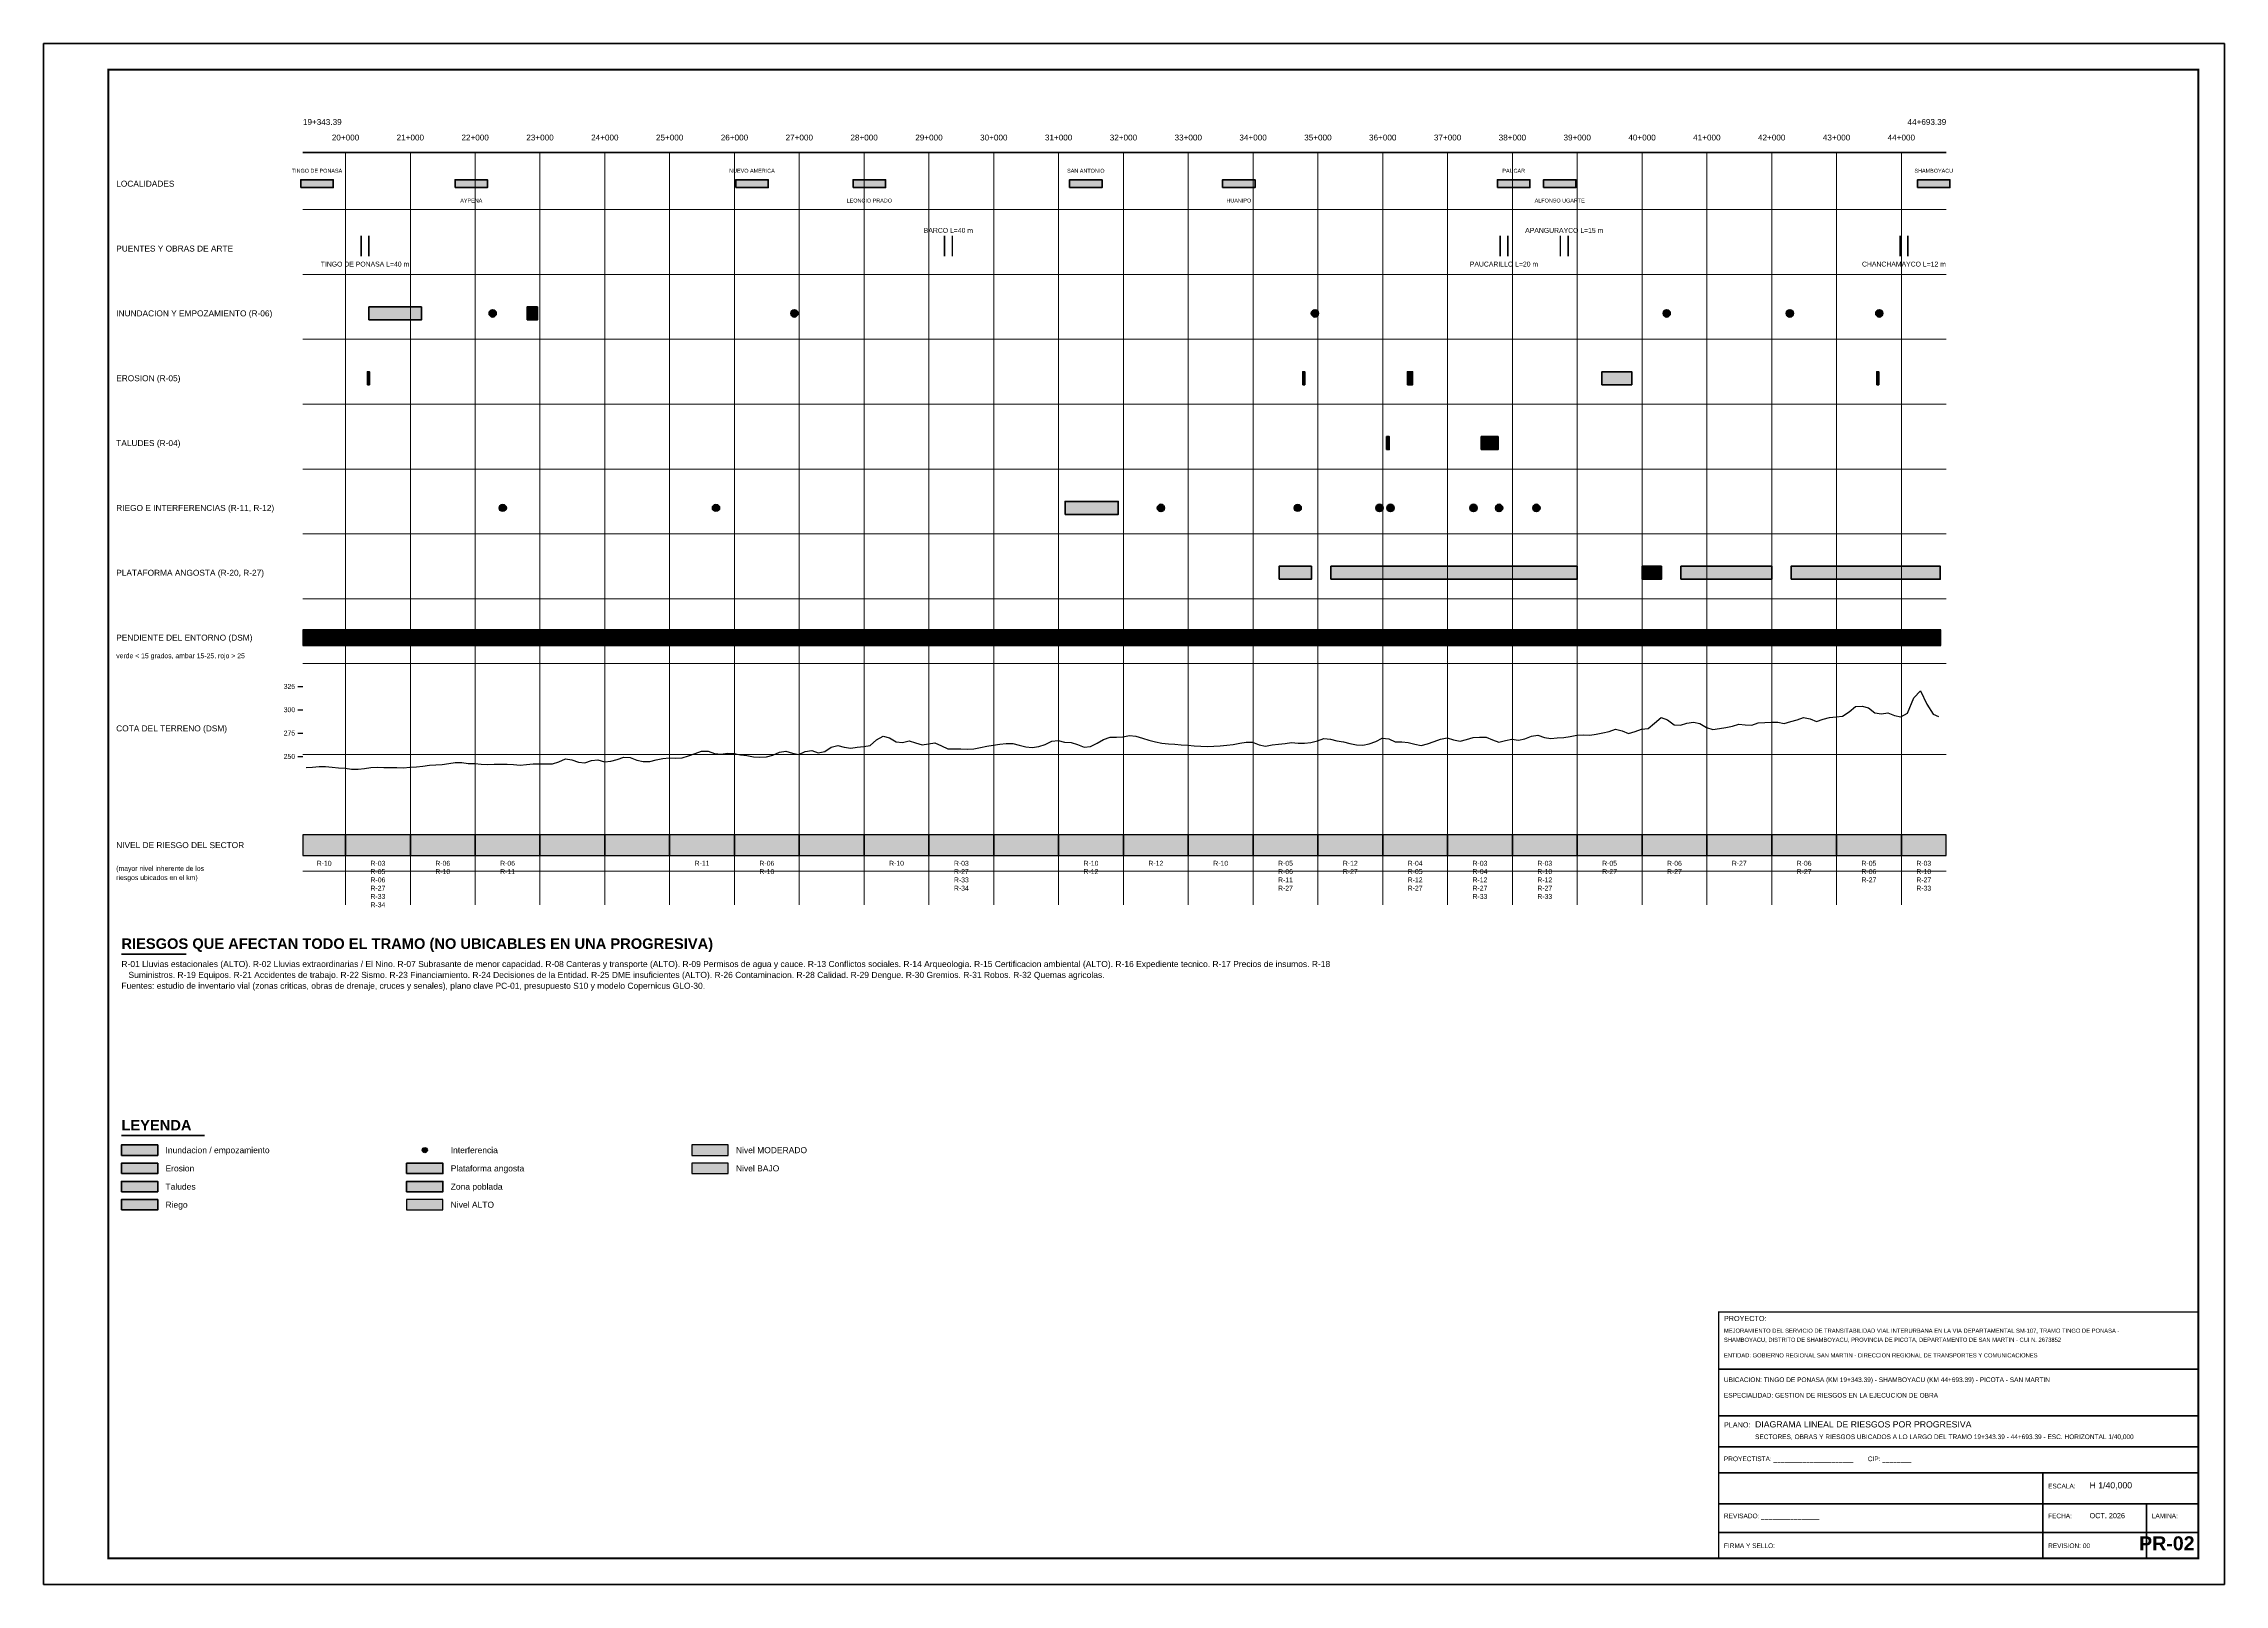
# Paper-space layout 'PR-02' of a CAD drawing. Header units: metres, sheet in millimetres. Extents: x 0 to 841, y 0 to 594.
# The model-space entities are those that its viewports show. They can reach past a viewport. Long polylines and large blocks are cut down to what shows.
import ezdxf
from ezdxf.enums import TextEntityAlignment as Align

# ---------------------------------------------------------------- set-up
doc = ezdxf.new("R2010")
doc.units = ezdxf.units.M
doc.header["$LTSCALE"] = 0.25
for name, color, linetype, lineweight in [('EJE-VIA', 5, 'CONTINUOUS', 60), ('GRILLA', 9, 'CONTINUOUS', 13), ('MARCO', 7, 'CONTINUOUS', 50), ('ROTULO', 7, 'CONTINUOUS', 35), ('TERRENO', 7, 'CONTINUOUS', 30), ('TITULOS', 160, 'CONTINUOUS', 35)]:
    doc.layers.add(name, color=color, linetype=linetype, lineweight=lineweight)
for name, color, linetype in [('LEYENDA', 7, 'CONTINUOUS'), ('LOCALIDADES', 7, 'CONTINUOUS'), ('PROGRESIVAS', 5, 'CONTINUOUS'), ('ROTULO-TEXTO', 7, 'CONTINUOUS'), ('TEXTOS', 7, 'CONTINUOUS'), ('TEXTOS-NOTAS', 7, 'CONTINUOUS')]:
    doc.layers.add(name, color=color, linetype=linetype)
for name, color, linetype, true_color in [('NIVEL-ALTO', 1, 'CONTINUOUS', 0xe63c3c), ('NIVEL-BAJO', 3, 'CONTINUOUS', 0x6eb45a), ('NIVEL-MODERADO', 30, 'CONTINUOUS', 0xf5be28), ('R-INTERFERENCIAS', 3, 'CONTINUOUS', 0x00c800), ('R-PUENTES', 1, 'CONTINUOUS', 0xe60000)]:
    doc.layers.add(name, color=color, linetype=linetype, true_color=true_color)
for name, color, linetype, lineweight, true_color in [('R-EROSION', 6, 'CONTINUOUS', 100, 0xdc00dc), ('R-INUNDACION', 150, 'CONTINUOUS', 100, 0x286edc), ('R-PLATAFORMA', 8, 'CONTINUOUS', 100, 0x787878), ('R-PREDIOS', 30, 'CONTINUOUS', 100, 0xe68200), ('R-RIEGO', 140, 'CONTINUOUS', 100, 0x008c8c), ('R-TALUDES', 1, 'CONTINUOUS', 100, 0xe60000)]:
    doc.layers.add(name, color=color, linetype=linetype, lineweight=lineweight, true_color=true_color)
doc.styles.get("Standard").update_dxf_attribs({"font": 'arial.ttf'})
doc.styles.add('TITULOS', font='arialbd.ttf')

msp = doc.modelspace()

# ---------------------------------------------------------------- hatches: boundary and pattern name
at = {"layer": 'NIVEL-ALTO', "true_color": 0xe63c3c}
h = msp.add_hatch(color=7, dxfattribs=at)
h.dxf.hatch_style = 1
h.paths.add_polyline_path([(373450, 9194480), (373550, 9194480), (373550, 9194720), (373450, 9194720)])
h = msp.add_hatch(color=7, dxfattribs=at)
h.dxf.hatch_style = 1
h.paths.add_polyline_path([(373550, 9194480), (373650, 9194480), (373650, 9194720), (373550, 9194720)])
h = msp.add_hatch(color=7, dxfattribs=at)
h.dxf.hatch_style = 1
h.paths.add_polyline_path([(373650, 9194480), (373750, 9194480), (373750, 9194720), (373650, 9194720)])
h = msp.add_hatch(color=7, dxfattribs=at)
h.dxf.hatch_style = 1
h.paths.add_polyline_path([(379350, 9194480), (379450, 9194480), (379450, 9194720), (379350, 9194720)])
h = msp.add_hatch(color=7, dxfattribs=at)
h.dxf.hatch_style = 1
h.paths.add_polyline_path([(379450, 9194480), (379550, 9194480), (379550, 9194720), (379450, 9194720)])
h = msp.add_hatch(color=7, dxfattribs=at)
h.dxf.hatch_style = 1
h.paths.add_polyline_path([(379550, 9194480), (379650, 9194480), (379650, 9194720), (379550, 9194720)])
h = msp.add_hatch(color=7, dxfattribs=at)
h.dxf.hatch_style = 1
h.paths.add_polyline_path([(379650, 9194480), (379750, 9194480), (379750, 9194720), (379650, 9194720)])
h = msp.add_hatch(color=7, dxfattribs=at)
h.dxf.hatch_style = 1
h.paths.add_polyline_path([(379750, 9194480), (379850, 9194480), (379850, 9194720), (379750, 9194720)])
h = msp.add_hatch(color=7, dxfattribs=at)
h.dxf.hatch_style = 1
h.paths.add_polyline_path([(380250, 9194480), (380350, 9194480), (380350, 9194720), (380250, 9194720)])
h = msp.add_hatch(color=7, dxfattribs=at)
h.dxf.hatch_style = 1
h.paths.add_polyline_path([(380750, 9194480), (380850, 9194480), (380850, 9194720), (380750, 9194720)])
h = msp.add_hatch(color=7, dxfattribs=at)
h.dxf.hatch_style = 1
h.paths.add_polyline_path([(380850, 9194480), (380950, 9194480), (380950, 9194720), (380850, 9194720)])
h = msp.add_hatch(color=7, dxfattribs=at)
h.dxf.hatch_style = 1
h.paths.add_polyline_path([(380950, 9194480), (381050, 9194480), (381050, 9194720), (380950, 9194720)])
h = msp.add_hatch(color=7, dxfattribs=at)
h.dxf.hatch_style = 1
h.paths.add_polyline_path([(381050, 9194480), (381150, 9194480), (381150, 9194720), (381050, 9194720)])
h = msp.add_hatch(color=7, dxfattribs=at)
h.dxf.hatch_style = 1
h.paths.add_polyline_path([(381150, 9194480), (381250, 9194480), (381250, 9194720), (381150, 9194720)])
h = msp.add_hatch(color=7, dxfattribs=at)
h.dxf.hatch_style = 1
h.paths.add_polyline_path([(382150, 9194480), (382250, 9194480), (382250, 9194720), (382150, 9194720)])
h = msp.add_hatch(color=7, dxfattribs=at)
h.dxf.hatch_style = 1
h.paths.add_polyline_path([(382350, 9194480), (382450, 9194480), (382450, 9194720), (382350, 9194720)])
h = msp.add_hatch(color=7, dxfattribs=at)
h.dxf.hatch_style = 1
h.paths.add_polyline_path([(386150, 9194480), (386250, 9194480), (386250, 9194720), (386150, 9194720)])
h = msp.add_hatch(color=7, dxfattribs=at)
h.dxf.hatch_style = 1
h.paths.add_polyline_path([(386250, 9194480), (386350, 9194480), (386350, 9194720), (386250, 9194720)])
h = msp.add_hatch(color=7, dxfattribs=at)
h.dxf.hatch_style = 1
h.paths.add_polyline_path([(386350, 9194480), (386450, 9194480), (386450, 9194720), (386350, 9194720)])
h = msp.add_hatch(color=7, dxfattribs=at)
h.dxf.hatch_style = 1
h.paths.add_polyline_path([(386450, 9194480), (386550, 9194480), (386550, 9194720), (386450, 9194720)])
h = msp.add_hatch(color=7, dxfattribs=at)
h.dxf.hatch_style = 1
h.paths.add_polyline_path([(388050, 9194480), (388150, 9194480), (388150, 9194720), (388050, 9194720)])
h = msp.add_hatch(color=7, dxfattribs=at)
h.dxf.hatch_style = 1
h.paths.add_polyline_path([(388150, 9194480), (388250, 9194480), (388250, 9194720), (388150, 9194720)])
h = msp.add_hatch(color=7, dxfattribs=at)
h.dxf.hatch_style = 1
h.paths.add_polyline_path([(365650, 9185774), (366210, 9185774), (366210, 9185934), (365650, 9185934)])
at = {"layer": 'NIVEL-BAJO', "true_color": 0x6eb45a}
h = msp.add_hatch(color=7, dxfattribs=at)
h.dxf.hatch_style = 1
h.paths.add_polyline_path([(364050, 9194480), (364150, 9194480), (364150, 9194720), (364050, 9194720)])
h = msp.add_hatch(color=7, dxfattribs=at)
h.dxf.hatch_style = 1
h.paths.add_polyline_path([(364150, 9194480), (364250, 9194480), (364250, 9194720), (364150, 9194720)])
h = msp.add_hatch(color=7, dxfattribs=at)
h.dxf.hatch_style = 1
h.paths.add_polyline_path([(364250, 9194480), (364350, 9194480), (364350, 9194720), (364250, 9194720)])
h = msp.add_hatch(color=7, dxfattribs=at)
h.dxf.hatch_style = 1
h.paths.add_polyline_path([(364350, 9194480), (364450, 9194480), (364450, 9194720), (364350, 9194720)])
h = msp.add_hatch(color=7, dxfattribs=at)
h.dxf.hatch_style = 1
h.paths.add_polyline_path([(364450, 9194480), (364550, 9194480), (364550, 9194720), (364450, 9194720)])
h = msp.add_hatch(color=7, dxfattribs=at)
h.dxf.hatch_style = 1
h.paths.add_polyline_path([(364550, 9194480), (364650, 9194480), (364650, 9194720), (364550, 9194720)])
h = msp.add_hatch(color=7, dxfattribs=at)
h.dxf.hatch_style = 1
h.paths.add_polyline_path([(364650, 9194480), (364750, 9194480), (364750, 9194720), (364650, 9194720)])
h = msp.add_hatch(color=7, dxfattribs=at)
h.dxf.hatch_style = 1
h.paths.add_polyline_path([(364750, 9194480), (364850, 9194480), (364850, 9194720), (364750, 9194720)])
h = msp.add_hatch(color=7, dxfattribs=at)
h.dxf.hatch_style = 1
h.paths.add_polyline_path([(364850, 9194480), (364950, 9194480), (364950, 9194720), (364850, 9194720)])
h = msp.add_hatch(color=7, dxfattribs=at)
h.dxf.hatch_style = 1
h.paths.add_polyline_path([(364950, 9194480), (365050, 9194480), (365050, 9194720), (364950, 9194720)])
h = msp.add_hatch(color=7, dxfattribs=at)
h.dxf.hatch_style = 1
h.paths.add_polyline_path([(365050, 9194480), (365150, 9194480), (365150, 9194720), (365050, 9194720)])
h = msp.add_hatch(color=7, dxfattribs=at)
h.dxf.hatch_style = 1
h.paths.add_polyline_path([(365150, 9194480), (365250, 9194480), (365250, 9194720), (365150, 9194720)])
h = msp.add_hatch(color=7, dxfattribs=at)
h.dxf.hatch_style = 1
h.paths.add_polyline_path([(365250, 9194480), (365350, 9194480), (365350, 9194720), (365250, 9194720)])
h = msp.add_hatch(color=7, dxfattribs=at)
h.dxf.hatch_style = 1
h.paths.add_polyline_path([(365350, 9194480), (365450, 9194480), (365450, 9194720), (365350, 9194720)])
h = msp.add_hatch(color=7, dxfattribs=at)
h.dxf.hatch_style = 1
h.paths.add_polyline_path([(365450, 9194480), (365550, 9194480), (365550, 9194720), (365450, 9194720)])
h = msp.add_hatch(color=7, dxfattribs=at)
h.dxf.hatch_style = 1
h.paths.add_polyline_path([(365550, 9194480), (365650, 9194480), (365650, 9194720), (365550, 9194720)])
h = msp.add_hatch(color=7, dxfattribs=at)
h.dxf.hatch_style = 1
h.paths.add_polyline_path([(365650, 9194480), (365750, 9194480), (365750, 9194720), (365650, 9194720)])
h = msp.add_hatch(color=7, dxfattribs=at)
h.dxf.hatch_style = 1
h.paths.add_polyline_path([(365750, 9194480), (365850, 9194480), (365850, 9194720), (365750, 9194720)])
h = msp.add_hatch(color=7, dxfattribs=at)
h.dxf.hatch_style = 1
h.paths.add_polyline_path([(365850, 9194480), (365950, 9194480), (365950, 9194720), (365850, 9194720)])
h = msp.add_hatch(color=7, dxfattribs=at)
h.dxf.hatch_style = 1
h.paths.add_polyline_path([(365950, 9194480), (366050, 9194480), (366050, 9194720), (365950, 9194720)])
h = msp.add_hatch(color=7, dxfattribs=at)
h.dxf.hatch_style = 1
h.paths.add_polyline_path([(366050, 9194480), (366150, 9194480), (366150, 9194720), (366050, 9194720)])
h = msp.add_hatch(color=7, dxfattribs=at)
h.dxf.hatch_style = 1
h.paths.add_polyline_path([(366150, 9194480), (366250, 9194480), (366250, 9194720), (366150, 9194720)])
h = msp.add_hatch(color=7, dxfattribs=at)
h.dxf.hatch_style = 1
h.paths.add_polyline_path([(366250, 9194480), (366350, 9194480), (366350, 9194720), (366250, 9194720)])
h = msp.add_hatch(color=7, dxfattribs=at)
h.dxf.hatch_style = 1
h.paths.add_polyline_path([(366350, 9194480), (366450, 9194480), (366450, 9194720), (366350, 9194720)])
h = msp.add_hatch(color=7, dxfattribs=at)
h.dxf.hatch_style = 1
h.paths.add_polyline_path([(366450, 9194480), (366550, 9194480), (366550, 9194720), (366450, 9194720)])
h = msp.add_hatch(color=7, dxfattribs=at)
h.dxf.hatch_style = 1
h.paths.add_polyline_path([(366550, 9194480), (366650, 9194480), (366650, 9194720), (366550, 9194720)])
h = msp.add_hatch(color=7, dxfattribs=at)
h.dxf.hatch_style = 1
h.paths.add_polyline_path([(366650, 9194480), (366750, 9194480), (366750, 9194720), (366650, 9194720)])
h = msp.add_hatch(color=7, dxfattribs=at)
h.dxf.hatch_style = 1
h.paths.add_polyline_path([(366750, 9194480), (366850, 9194480), (366850, 9194720), (366750, 9194720)])
h = msp.add_hatch(color=7, dxfattribs=at)
h.dxf.hatch_style = 1
h.paths.add_polyline_path([(366850, 9194480), (366950, 9194480), (366950, 9194720), (366850, 9194720)])
h = msp.add_hatch(color=7, dxfattribs=at)
h.dxf.hatch_style = 1
h.paths.add_polyline_path([(366950, 9194480), (367050, 9194480), (367050, 9194720), (366950, 9194720)])
h = msp.add_hatch(color=7, dxfattribs=at)
h.dxf.hatch_style = 1
h.paths.add_polyline_path([(367050, 9194480), (367150, 9194480), (367150, 9194720), (367050, 9194720)])
h = msp.add_hatch(color=7, dxfattribs=at)
h.dxf.hatch_style = 1
h.paths.add_polyline_path([(367150, 9194480), (367250, 9194480), (367250, 9194720), (367150, 9194720)])
h = msp.add_hatch(color=7, dxfattribs=at)
h.dxf.hatch_style = 1
h.paths.add_polyline_path([(367250, 9194480), (367350, 9194480), (367350, 9194720), (367250, 9194720)])
h = msp.add_hatch(color=7, dxfattribs=at)
h.dxf.hatch_style = 1
h.paths.add_polyline_path([(367350, 9194480), (367450, 9194480), (367450, 9194720), (367350, 9194720)])
h = msp.add_hatch(color=7, dxfattribs=at)
h.dxf.hatch_style = 1
h.paths.add_polyline_path([(367450, 9194480), (367550, 9194480), (367550, 9194720), (367450, 9194720)])
h = msp.add_hatch(color=7, dxfattribs=at)
h.dxf.hatch_style = 1
h.paths.add_polyline_path([(367550, 9194480), (367650, 9194480), (367650, 9194720), (367550, 9194720)])
h = msp.add_hatch(color=7, dxfattribs=at)
h.dxf.hatch_style = 1
h.paths.add_polyline_path([(367650, 9194480), (367750, 9194480), (367750, 9194720), (367650, 9194720)])
h = msp.add_hatch(color=7, dxfattribs=at)
h.dxf.hatch_style = 1
h.paths.add_polyline_path([(367750, 9194480), (367850, 9194480), (367850, 9194720), (367750, 9194720)])
h = msp.add_hatch(color=7, dxfattribs=at)
h.dxf.hatch_style = 1
h.paths.add_polyline_path([(367850, 9194480), (367950, 9194480), (367950, 9194720), (367850, 9194720)])
h = msp.add_hatch(color=7, dxfattribs=at)
h.dxf.hatch_style = 1
h.paths.add_polyline_path([(367950, 9194480), (368050, 9194480), (368050, 9194720), (367950, 9194720)])
h = msp.add_hatch(color=7, dxfattribs=at)
h.dxf.hatch_style = 1
h.paths.add_polyline_path([(368050, 9194480), (368150, 9194480), (368150, 9194720), (368050, 9194720)])
h = msp.add_hatch(color=7, dxfattribs=at)
h.dxf.hatch_style = 1
h.paths.add_polyline_path([(368150, 9194480), (368250, 9194480), (368250, 9194720), (368150, 9194720)])
h = msp.add_hatch(color=7, dxfattribs=at)
h.dxf.hatch_style = 1
h.paths.add_polyline_path([(368250, 9194480), (368350, 9194480), (368350, 9194720), (368250, 9194720)])
h = msp.add_hatch(color=7, dxfattribs=at)
h.dxf.hatch_style = 1
h.paths.add_polyline_path([(368350, 9194480), (368450, 9194480), (368450, 9194720), (368350, 9194720)])
h = msp.add_hatch(color=7, dxfattribs=at)
h.dxf.hatch_style = 1
h.paths.add_polyline_path([(368450, 9194480), (368550, 9194480), (368550, 9194720), (368450, 9194720)])
h = msp.add_hatch(color=7, dxfattribs=at)
h.dxf.hatch_style = 1
h.paths.add_polyline_path([(368550, 9194480), (368650, 9194480), (368650, 9194720), (368550, 9194720)])
h = msp.add_hatch(color=7, dxfattribs=at)
h.dxf.hatch_style = 1
h.paths.add_polyline_path([(368650, 9194480), (368750, 9194480), (368750, 9194720), (368650, 9194720)])
h = msp.add_hatch(color=7, dxfattribs=at)
h.dxf.hatch_style = 1
h.paths.add_polyline_path([(368750, 9194480), (368850, 9194480), (368850, 9194720), (368750, 9194720)])
h = msp.add_hatch(color=7, dxfattribs=at)
h.dxf.hatch_style = 1
h.paths.add_polyline_path([(368850, 9194480), (368950, 9194480), (368950, 9194720), (368850, 9194720)])
h = msp.add_hatch(color=7, dxfattribs=at)
h.dxf.hatch_style = 1
h.paths.add_polyline_path([(368950, 9194480), (369050, 9194480), (369050, 9194720), (368950, 9194720)])
h = msp.add_hatch(color=7, dxfattribs=at)
h.dxf.hatch_style = 1
h.paths.add_polyline_path([(369050, 9194480), (369150, 9194480), (369150, 9194720), (369050, 9194720)])
h = msp.add_hatch(color=7, dxfattribs=at)
h.dxf.hatch_style = 1
h.paths.add_polyline_path([(369150, 9194480), (369250, 9194480), (369250, 9194720), (369150, 9194720)])
h = msp.add_hatch(color=7, dxfattribs=at)
h.dxf.hatch_style = 1
h.paths.add_polyline_path([(369250, 9194480), (369350, 9194480), (369350, 9194720), (369250, 9194720)])
h = msp.add_hatch(color=7, dxfattribs=at)
h.dxf.hatch_style = 1
h.paths.add_polyline_path([(369350, 9194480), (369450, 9194480), (369450, 9194720), (369350, 9194720)])
h = msp.add_hatch(color=7, dxfattribs=at)
h.dxf.hatch_style = 1
h.paths.add_polyline_path([(369450, 9194480), (369550, 9194480), (369550, 9194720), (369450, 9194720)])
h = msp.add_hatch(color=7, dxfattribs=at)
h.dxf.hatch_style = 1
h.paths.add_polyline_path([(369550, 9194480), (369650, 9194480), (369650, 9194720), (369550, 9194720)])
h = msp.add_hatch(color=7, dxfattribs=at)
h.dxf.hatch_style = 1
h.paths.add_polyline_path([(369650, 9194480), (369750, 9194480), (369750, 9194720), (369650, 9194720)])
h = msp.add_hatch(color=7, dxfattribs=at)
h.dxf.hatch_style = 1
h.paths.add_polyline_path([(369750, 9194480), (369850, 9194480), (369850, 9194720), (369750, 9194720)])
h = msp.add_hatch(color=7, dxfattribs=at)
h.dxf.hatch_style = 1
h.paths.add_polyline_path([(369850, 9194480), (369950, 9194480), (369950, 9194720), (369850, 9194720)])
h = msp.add_hatch(color=7, dxfattribs=at)
h.dxf.hatch_style = 1
h.paths.add_polyline_path([(369950, 9194480), (370050, 9194480), (370050, 9194720), (369950, 9194720)])
h = msp.add_hatch(color=7, dxfattribs=at)
h.dxf.hatch_style = 1
h.paths.add_polyline_path([(370050, 9194480), (370150, 9194480), (370150, 9194720), (370050, 9194720)])
h = msp.add_hatch(color=7, dxfattribs=at)
h.dxf.hatch_style = 1
h.paths.add_polyline_path([(370850, 9194480), (370950, 9194480), (370950, 9194720), (370850, 9194720)])
h = msp.add_hatch(color=7, dxfattribs=at)
h.dxf.hatch_style = 1
h.paths.add_polyline_path([(370950, 9194480), (371050, 9194480), (371050, 9194720), (370950, 9194720)])
h = msp.add_hatch(color=7, dxfattribs=at)
h.dxf.hatch_style = 1
h.paths.add_polyline_path([(371050, 9194480), (371150, 9194480), (371150, 9194720), (371050, 9194720)])
h = msp.add_hatch(color=7, dxfattribs=at)
h.dxf.hatch_style = 1
h.paths.add_polyline_path([(371150, 9194480), (371250, 9194480), (371250, 9194720), (371150, 9194720)])
h = msp.add_hatch(color=7, dxfattribs=at)
h.dxf.hatch_style = 1
h.paths.add_polyline_path([(371250, 9194480), (371350, 9194480), (371350, 9194720), (371250, 9194720)])
h = msp.add_hatch(color=7, dxfattribs=at)
h.dxf.hatch_style = 1
h.paths.add_polyline_path([(371350, 9194480), (371450, 9194480), (371450, 9194720), (371350, 9194720)])
h = msp.add_hatch(color=7, dxfattribs=at)
h.dxf.hatch_style = 1
h.paths.add_polyline_path([(371450, 9194480), (371550, 9194480), (371550, 9194720), (371450, 9194720)])
h = msp.add_hatch(color=7, dxfattribs=at)
h.dxf.hatch_style = 1
h.paths.add_polyline_path([(371550, 9194480), (371650, 9194480), (371650, 9194720), (371550, 9194720)])
h = msp.add_hatch(color=7, dxfattribs=at)
h.dxf.hatch_style = 1
h.paths.add_polyline_path([(371650, 9194480), (371750, 9194480), (371750, 9194720), (371650, 9194720)])
h = msp.add_hatch(color=7, dxfattribs=at)
h.dxf.hatch_style = 1
h.paths.add_polyline_path([(371750, 9194480), (371850, 9194480), (371850, 9194720), (371750, 9194720)])
h = msp.add_hatch(color=7, dxfattribs=at)
h.dxf.hatch_style = 1
h.paths.add_polyline_path([(371850, 9194480), (371950, 9194480), (371950, 9194720), (371850, 9194720)])
h = msp.add_hatch(color=7, dxfattribs=at)
h.dxf.hatch_style = 1
h.paths.add_polyline_path([(371950, 9194480), (372050, 9194480), (372050, 9194720), (371950, 9194720)])
h = msp.add_hatch(color=7, dxfattribs=at)
h.dxf.hatch_style = 1
h.paths.add_polyline_path([(372050, 9194480), (372150, 9194480), (372150, 9194720), (372050, 9194720)])
h = msp.add_hatch(color=7, dxfattribs=at)
h.dxf.hatch_style = 1
h.paths.add_polyline_path([(372150, 9194480), (372250, 9194480), (372250, 9194720), (372150, 9194720)])
h = msp.add_hatch(color=7, dxfattribs=at)
h.dxf.hatch_style = 1
h.paths.add_polyline_path([(372250, 9194480), (372350, 9194480), (372350, 9194720), (372250, 9194720)])
h = msp.add_hatch(color=7, dxfattribs=at)
h.dxf.hatch_style = 1
h.paths.add_polyline_path([(372450, 9194480), (372550, 9194480), (372550, 9194720), (372450, 9194720)])
h = msp.add_hatch(color=7, dxfattribs=at)
h.dxf.hatch_style = 1
h.paths.add_polyline_path([(372550, 9194480), (372650, 9194480), (372650, 9194720), (372550, 9194720)])
h = msp.add_hatch(color=7, dxfattribs=at)
h.dxf.hatch_style = 1
h.paths.add_polyline_path([(372650, 9194480), (372750, 9194480), (372750, 9194720), (372650, 9194720)])
h = msp.add_hatch(color=7, dxfattribs=at)
h.dxf.hatch_style = 1
h.paths.add_polyline_path([(372750, 9194480), (372850, 9194480), (372850, 9194720), (372750, 9194720)])
h = msp.add_hatch(color=7, dxfattribs=at)
h.dxf.hatch_style = 1
h.paths.add_polyline_path([(373250, 9194480), (373350, 9194480), (373350, 9194720), (373250, 9194720)])
h = msp.add_hatch(color=7, dxfattribs=at)
h.dxf.hatch_style = 1
h.paths.add_polyline_path([(373950, 9194480), (374050, 9194480), (374050, 9194720), (373950, 9194720)])
h = msp.add_hatch(color=7, dxfattribs=at)
h.dxf.hatch_style = 1
h.paths.add_polyline_path([(374050, 9194480), (374150, 9194480), (374150, 9194720), (374050, 9194720)])
h = msp.add_hatch(color=7, dxfattribs=at)
h.dxf.hatch_style = 1
h.paths.add_polyline_path([(374150, 9194480), (374250, 9194480), (374250, 9194720), (374150, 9194720)])
h = msp.add_hatch(color=7, dxfattribs=at)
h.dxf.hatch_style = 1
h.paths.add_polyline_path([(374250, 9194480), (374350, 9194480), (374350, 9194720), (374250, 9194720)])
h = msp.add_hatch(color=7, dxfattribs=at)
h.dxf.hatch_style = 1
h.paths.add_polyline_path([(374350, 9194480), (374450, 9194480), (374450, 9194720), (374350, 9194720)])
h = msp.add_hatch(color=7, dxfattribs=at)
h.dxf.hatch_style = 1
h.paths.add_polyline_path([(374450, 9194480), (374550, 9194480), (374550, 9194720), (374450, 9194720)])
h = msp.add_hatch(color=7, dxfattribs=at)
h.dxf.hatch_style = 1
h.paths.add_polyline_path([(374550, 9194480), (374650, 9194480), (374650, 9194720), (374550, 9194720)])
h = msp.add_hatch(color=7, dxfattribs=at)
h.dxf.hatch_style = 1
h.paths.add_polyline_path([(374650, 9194480), (374750, 9194480), (374750, 9194720), (374650, 9194720)])
h = msp.add_hatch(color=7, dxfattribs=at)
h.dxf.hatch_style = 1
h.paths.add_polyline_path([(374750, 9194480), (374850, 9194480), (374850, 9194720), (374750, 9194720)])
h = msp.add_hatch(color=7, dxfattribs=at)
h.dxf.hatch_style = 1
h.paths.add_polyline_path([(374850, 9194480), (374950, 9194480), (374950, 9194720), (374850, 9194720)])
h = msp.add_hatch(color=7, dxfattribs=at)
h.dxf.hatch_style = 1
h.paths.add_polyline_path([(374950, 9194480), (375050, 9194480), (375050, 9194720), (374950, 9194720)])
h = msp.add_hatch(color=7, dxfattribs=at)
h.dxf.hatch_style = 1
h.paths.add_polyline_path([(375050, 9194480), (375150, 9194480), (375150, 9194720), (375050, 9194720)])
h = msp.add_hatch(color=7, dxfattribs=at)
h.dxf.hatch_style = 1
h.paths.add_polyline_path([(375350, 9194480), (375450, 9194480), (375450, 9194720), (375350, 9194720)])
h = msp.add_hatch(color=7, dxfattribs=at)
h.dxf.hatch_style = 1
h.paths.add_polyline_path([(375450, 9194480), (375550, 9194480), (375550, 9194720), (375450, 9194720)])
h = msp.add_hatch(color=7, dxfattribs=at)
h.dxf.hatch_style = 1
h.paths.add_polyline_path([(375650, 9194480), (375750, 9194480), (375750, 9194720), (375650, 9194720)])
h = msp.add_hatch(color=7, dxfattribs=at)
h.dxf.hatch_style = 1
h.paths.add_polyline_path([(375750, 9194480), (375850, 9194480), (375850, 9194720), (375750, 9194720)])
h = msp.add_hatch(color=7, dxfattribs=at)
h.dxf.hatch_style = 1
h.paths.add_polyline_path([(375850, 9194480), (375950, 9194480), (375950, 9194720), (375850, 9194720)])
h = msp.add_hatch(color=7, dxfattribs=at)
h.dxf.hatch_style = 1
h.paths.add_polyline_path([(375950, 9194480), (376050, 9194480), (376050, 9194720), (375950, 9194720)])
h = msp.add_hatch(color=7, dxfattribs=at)
h.dxf.hatch_style = 1
h.paths.add_polyline_path([(376750, 9194480), (376850, 9194480), (376850, 9194720), (376750, 9194720)])
h = msp.add_hatch(color=7, dxfattribs=at)
h.dxf.hatch_style = 1
h.paths.add_polyline_path([(376850, 9194480), (376950, 9194480), (376950, 9194720), (376850, 9194720)])
h = msp.add_hatch(color=7, dxfattribs=at)
h.dxf.hatch_style = 1
h.paths.add_polyline_path([(376950, 9194480), (377050, 9194480), (377050, 9194720), (376950, 9194720)])
h = msp.add_hatch(color=7, dxfattribs=at)
h.dxf.hatch_style = 1
h.paths.add_polyline_path([(377050, 9194480), (377150, 9194480), (377150, 9194720), (377050, 9194720)])
h = msp.add_hatch(color=7, dxfattribs=at)
h.dxf.hatch_style = 1
h.paths.add_polyline_path([(377150, 9194480), (377250, 9194480), (377250, 9194720), (377150, 9194720)])
h = msp.add_hatch(color=7, dxfattribs=at)
h.dxf.hatch_style = 1
h.paths.add_polyline_path([(377250, 9194480), (377350, 9194480), (377350, 9194720), (377250, 9194720)])
h = msp.add_hatch(color=7, dxfattribs=at)
h.dxf.hatch_style = 1
h.paths.add_polyline_path([(377350, 9194480), (377450, 9194480), (377450, 9194720), (377350, 9194720)])
h = msp.add_hatch(color=7, dxfattribs=at)
h.dxf.hatch_style = 1
h.paths.add_polyline_path([(377450, 9194480), (377550, 9194480), (377550, 9194720), (377450, 9194720)])
h = msp.add_hatch(color=7, dxfattribs=at)
h.dxf.hatch_style = 1
h.paths.add_polyline_path([(377550, 9194480), (377650, 9194480), (377650, 9194720), (377550, 9194720)])
h = msp.add_hatch(color=7, dxfattribs=at)
h.dxf.hatch_style = 1
h.paths.add_polyline_path([(377650, 9194480), (377750, 9194480), (377750, 9194720), (377650, 9194720)])
h = msp.add_hatch(color=7, dxfattribs=at)
h.dxf.hatch_style = 1
h.paths.add_polyline_path([(377750, 9194480), (377850, 9194480), (377850, 9194720), (377750, 9194720)])
h = msp.add_hatch(color=7, dxfattribs=at)
h.dxf.hatch_style = 1
h.paths.add_polyline_path([(377850, 9194480), (377950, 9194480), (377950, 9194720), (377850, 9194720)])
h = msp.add_hatch(color=7, dxfattribs=at)
h.dxf.hatch_style = 1
h.paths.add_polyline_path([(377950, 9194480), (378050, 9194480), (378050, 9194720), (377950, 9194720)])
h = msp.add_hatch(color=7, dxfattribs=at)
h.dxf.hatch_style = 1
h.paths.add_polyline_path([(378050, 9194480), (378150, 9194480), (378150, 9194720), (378050, 9194720)])
h = msp.add_hatch(color=7, dxfattribs=at)
h.dxf.hatch_style = 1
h.paths.add_polyline_path([(378150, 9194480), (378250, 9194480), (378250, 9194720), (378150, 9194720)])
h = msp.add_hatch(color=7, dxfattribs=at)
h.dxf.hatch_style = 1
h.paths.add_polyline_path([(378250, 9194480), (378350, 9194480), (378350, 9194720), (378250, 9194720)])
h = msp.add_hatch(color=7, dxfattribs=at)
h.dxf.hatch_style = 1
h.paths.add_polyline_path([(378350, 9194480), (378450, 9194480), (378450, 9194720), (378350, 9194720)])
h = msp.add_hatch(color=7, dxfattribs=at)
h.dxf.hatch_style = 1
h.paths.add_polyline_path([(378450, 9194480), (378550, 9194480), (378550, 9194720), (378450, 9194720)])
h = msp.add_hatch(color=7, dxfattribs=at)
h.dxf.hatch_style = 1
h.paths.add_polyline_path([(378550, 9194480), (378650, 9194480), (378650, 9194720), (378550, 9194720)])
h = msp.add_hatch(color=7, dxfattribs=at)
h.dxf.hatch_style = 1
h.paths.add_polyline_path([(378650, 9194480), (378750, 9194480), (378750, 9194720), (378650, 9194720)])
h = msp.add_hatch(color=7, dxfattribs=at)
h.dxf.hatch_style = 1
h.paths.add_polyline_path([(378750, 9194480), (378850, 9194480), (378850, 9194720), (378750, 9194720)])
h = msp.add_hatch(color=7, dxfattribs=at)
h.dxf.hatch_style = 1
h.paths.add_polyline_path([(378850, 9194480), (378950, 9194480), (378950, 9194720), (378850, 9194720)])
h = msp.add_hatch(color=7, dxfattribs=at)
h.dxf.hatch_style = 1
h.paths.add_polyline_path([(378950, 9194480), (379050, 9194480), (379050, 9194720), (378950, 9194720)])
h = msp.add_hatch(color=7, dxfattribs=at)
h.dxf.hatch_style = 1
h.paths.add_polyline_path([(379950, 9194480), (380050, 9194480), (380050, 9194720), (379950, 9194720)])
h = msp.add_hatch(color=7, dxfattribs=at)
h.dxf.hatch_style = 1
h.paths.add_polyline_path([(381350, 9194480), (381450, 9194480), (381450, 9194720), (381350, 9194720)])
h = msp.add_hatch(color=7, dxfattribs=at)
h.dxf.hatch_style = 1
h.paths.add_polyline_path([(381450, 9194480), (381550, 9194480), (381550, 9194720), (381450, 9194720)])
h = msp.add_hatch(color=7, dxfattribs=at)
h.dxf.hatch_style = 1
h.paths.add_polyline_path([(381550, 9194480), (381650, 9194480), (381650, 9194720), (381550, 9194720)])
h = msp.add_hatch(color=7, dxfattribs=at)
h.dxf.hatch_style = 1
h.paths.add_polyline_path([(381850, 9194480), (381950, 9194480), (381950, 9194720), (381850, 9194720)])
h = msp.add_hatch(color=7, dxfattribs=at)
h.dxf.hatch_style = 1
h.paths.add_polyline_path([(381950, 9194480), (382050, 9194480), (382050, 9194720), (381950, 9194720)])
h = msp.add_hatch(color=7, dxfattribs=at)
h.dxf.hatch_style = 1
h.paths.add_polyline_path([(383050, 9194480), (383150, 9194480), (383150, 9194720), (383050, 9194720)])
h = msp.add_hatch(color=7, dxfattribs=at)
h.dxf.hatch_style = 1
h.paths.add_polyline_path([(383550, 9194480), (383650, 9194480), (383650, 9194720), (383550, 9194720)])
h = msp.add_hatch(color=7, dxfattribs=at)
h.dxf.hatch_style = 1
h.paths.add_polyline_path([(383650, 9194480), (383750, 9194480), (383750, 9194720), (383650, 9194720)])
h = msp.add_hatch(color=7, dxfattribs=at)
h.dxf.hatch_style = 1
h.paths.add_polyline_path([(385250, 9194480), (385350, 9194480), (385350, 9194720), (385250, 9194720)])
h = msp.add_hatch(color=7, dxfattribs=at)
h.dxf.hatch_style = 1
h.paths.add_polyline_path([(385350, 9194480), (385450, 9194480), (385450, 9194720), (385350, 9194720)])
h = msp.add_hatch(color=7, dxfattribs=at)
h.dxf.hatch_style = 1
h.paths.add_polyline_path([(385450, 9194480), (385550, 9194480), (385550, 9194720), (385450, 9194720)])
h = msp.add_hatch(color=7, dxfattribs=at)
h.dxf.hatch_style = 1
h.paths.add_polyline_path([(385550, 9194480), (385650, 9194480), (385650, 9194720), (385550, 9194720)])
h = msp.add_hatch(color=7, dxfattribs=at)
h.dxf.hatch_style = 1
h.paths.add_polyline_path([(385650, 9194480), (385750, 9194480), (385750, 9194720), (385650, 9194720)])
h = msp.add_hatch(color=7, dxfattribs=at)
h.dxf.hatch_style = 1
h.paths.add_polyline_path([(386550, 9194480), (386650, 9194480), (386650, 9194720), (386550, 9194720)])
h = msp.add_hatch(color=7, dxfattribs=at)
h.dxf.hatch_style = 1
h.paths.add_polyline_path([(386650, 9194480), (386750, 9194480), (386750, 9194720), (386650, 9194720)])
h = msp.add_hatch(color=7, dxfattribs=at)
h.dxf.hatch_style = 1
h.paths.add_polyline_path([(386850, 9194480), (386950, 9194480), (386950, 9194720), (386850, 9194720)])
h = msp.add_hatch(color=7, dxfattribs=at)
h.dxf.hatch_style = 1
h.paths.add_polyline_path([(386950, 9194480), (387050, 9194480), (387050, 9194720), (386950, 9194720)])
h = msp.add_hatch(color=7, dxfattribs=at)
h.dxf.hatch_style = 1
h.paths.add_polyline_path([(387050, 9194480), (387150, 9194480), (387150, 9194720), (387050, 9194720)])
h = msp.add_hatch(color=7, dxfattribs=at)
h.dxf.hatch_style = 1
h.paths.add_polyline_path([(387150, 9194480), (387250, 9194480), (387250, 9194720), (387150, 9194720)])
h = msp.add_hatch(color=7, dxfattribs=at)
h.dxf.hatch_style = 1
h.paths.add_polyline_path([(387250, 9194480), (387350, 9194480), (387350, 9194720), (387250, 9194720)])
h = msp.add_hatch(color=7, dxfattribs=at)
h.dxf.hatch_style = 1
h.paths.add_polyline_path([(387350, 9194480), (387450, 9194480), (387450, 9194720), (387350, 9194720)])
h = msp.add_hatch(color=7, dxfattribs=at)
h.dxf.hatch_style = 1
h.paths.add_polyline_path([(387450, 9194480), (387550, 9194480), (387550, 9194720), (387450, 9194720)])
h = msp.add_hatch(color=7, dxfattribs=at)
h.dxf.hatch_style = 1
h.paths.add_polyline_path([(387550, 9194480), (387650, 9194480), (387650, 9194720), (387550, 9194720)])
h = msp.add_hatch(color=7, dxfattribs=at)
h.dxf.hatch_style = 1
h.paths.add_polyline_path([(387650, 9194480), (387750, 9194480), (387750, 9194720), (387650, 9194720)])
h = msp.add_hatch(color=7, dxfattribs=at)
h.dxf.hatch_style = 1
h.paths.add_polyline_path([(388350, 9194480), (388450, 9194480), (388450, 9194720), (388350, 9194720)])
h = msp.add_hatch(color=7, dxfattribs=at)
h.dxf.hatch_style = 1
h.paths.add_polyline_path([(388450, 9194480), (388550, 9194480), (388550, 9194720), (388450, 9194720)])
h = msp.add_hatch(color=7, dxfattribs=at)
h.dxf.hatch_style = 1
h.paths.add_polyline_path([(388750, 9194480), (388850, 9194480), (388850, 9194720), (388750, 9194720)])
h = msp.add_hatch(color=7, dxfattribs=at)
h.dxf.hatch_style = 1
h.paths.add_polyline_path([(389150, 9194480), (389250, 9194480), (389250, 9194720), (389150, 9194720)])
h = msp.add_hatch(color=7, dxfattribs=at)
h.dxf.hatch_style = 1
h.paths.add_polyline_path([(367707, 9191240), (368707, 9191240), (368707, 9191560), (367707, 9191560)])
h = msp.add_hatch(color=7, dxfattribs=at)
h.dxf.hatch_style = 1
h.paths.add_polyline_path([(368707, 9191240), (369707, 9191240), (369707, 9191560), (368707, 9191560)])
h = msp.add_hatch(color=7, dxfattribs=at)
h.dxf.hatch_style = 1
h.paths.add_polyline_path([(371707, 9191240), (372707, 9191240), (372707, 9191560), (371707, 9191560)])
h = msp.add_hatch(color=7, dxfattribs=at)
h.dxf.hatch_style = 1
h.paths.add_polyline_path([(374707, 9191240), (375707, 9191240), (375707, 9191560), (374707, 9191560)])
h = msp.add_hatch(color=7, dxfattribs=at)
h.dxf.hatch_style = 1
h.paths.add_polyline_path([(370050, 9186335), (370610, 9186335), (370610, 9186495), (370050, 9186495)])
at = {"layer": 'NIVEL-MODERADO', "true_color": 0xf5be28}
h = msp.add_hatch(color=7, dxfattribs=at)
h.dxf.hatch_style = 1
h.paths.add_polyline_path([(370150, 9194480), (370250, 9194480), (370250, 9194720), (370150, 9194720)])
h = msp.add_hatch(color=7, dxfattribs=at)
h.dxf.hatch_style = 1
h.paths.add_polyline_path([(370250, 9194480), (370350, 9194480), (370350, 9194720), (370250, 9194720)])
h = msp.add_hatch(color=7, dxfattribs=at)
h.dxf.hatch_style = 1
h.paths.add_polyline_path([(370350, 9194480), (370450, 9194480), (370450, 9194720), (370350, 9194720)])
h = msp.add_hatch(color=7, dxfattribs=at)
h.dxf.hatch_style = 1
h.paths.add_polyline_path([(370450, 9194480), (370550, 9194480), (370550, 9194720), (370450, 9194720)])
h = msp.add_hatch(color=7, dxfattribs=at)
h.dxf.hatch_style = 1
h.paths.add_polyline_path([(370550, 9194480), (370650, 9194480), (370650, 9194720), (370550, 9194720)])
h = msp.add_hatch(color=7, dxfattribs=at)
h.dxf.hatch_style = 1
h.paths.add_polyline_path([(370650, 9194480), (370750, 9194480), (370750, 9194720), (370650, 9194720)])
h = msp.add_hatch(color=7, dxfattribs=at)
h.dxf.hatch_style = 1
h.paths.add_polyline_path([(370750, 9194480), (370850, 9194480), (370850, 9194720), (370750, 9194720)])
h = msp.add_hatch(color=7, dxfattribs=at)
h.dxf.hatch_style = 1
h.paths.add_polyline_path([(372350, 9194480), (372450, 9194480), (372450, 9194720), (372350, 9194720)])
h = msp.add_hatch(color=7, dxfattribs=at)
h.dxf.hatch_style = 1
h.paths.add_polyline_path([(372850, 9194480), (372950, 9194480), (372950, 9194720), (372850, 9194720)])
h = msp.add_hatch(color=7, dxfattribs=at)
h.dxf.hatch_style = 1
h.paths.add_polyline_path([(372950, 9194480), (373050, 9194480), (373050, 9194720), (372950, 9194720)])
h = msp.add_hatch(color=7, dxfattribs=at)
h.dxf.hatch_style = 1
h.paths.add_polyline_path([(373050, 9194480), (373150, 9194480), (373150, 9194720), (373050, 9194720)])
h = msp.add_hatch(color=7, dxfattribs=at)
h.dxf.hatch_style = 1
h.paths.add_polyline_path([(373150, 9194480), (373250, 9194480), (373250, 9194720), (373150, 9194720)])
h = msp.add_hatch(color=7, dxfattribs=at)
h.dxf.hatch_style = 1
h.paths.add_polyline_path([(373350, 9194480), (373450, 9194480), (373450, 9194720), (373350, 9194720)])
h = msp.add_hatch(color=7, dxfattribs=at)
h.dxf.hatch_style = 1
h.paths.add_polyline_path([(373750, 9194480), (373850, 9194480), (373850, 9194720), (373750, 9194720)])
h = msp.add_hatch(color=7, dxfattribs=at)
h.dxf.hatch_style = 1
h.paths.add_polyline_path([(373850, 9194480), (373950, 9194480), (373950, 9194720), (373850, 9194720)])
h = msp.add_hatch(color=7, dxfattribs=at)
h.dxf.hatch_style = 1
h.paths.add_polyline_path([(375150, 9194480), (375250, 9194480), (375250, 9194720), (375150, 9194720)])
h = msp.add_hatch(color=7, dxfattribs=at)
h.dxf.hatch_style = 1
h.paths.add_polyline_path([(375250, 9194480), (375350, 9194480), (375350, 9194720), (375250, 9194720)])
h = msp.add_hatch(color=7, dxfattribs=at)
h.dxf.hatch_style = 1
h.paths.add_polyline_path([(375550, 9194480), (375650, 9194480), (375650, 9194720), (375550, 9194720)])
h = msp.add_hatch(color=7, dxfattribs=at)
h.dxf.hatch_style = 1
h.paths.add_polyline_path([(376050, 9194480), (376150, 9194480), (376150, 9194720), (376050, 9194720)])
h = msp.add_hatch(color=7, dxfattribs=at)
h.dxf.hatch_style = 1
h.paths.add_polyline_path([(376150, 9194480), (376250, 9194480), (376250, 9194720), (376150, 9194720)])
h = msp.add_hatch(color=7, dxfattribs=at)
h.dxf.hatch_style = 1
h.paths.add_polyline_path([(376250, 9194480), (376350, 9194480), (376350, 9194720), (376250, 9194720)])
h = msp.add_hatch(color=7, dxfattribs=at)
h.dxf.hatch_style = 1
h.paths.add_polyline_path([(376350, 9194480), (376450, 9194480), (376450, 9194720), (376350, 9194720)])
h = msp.add_hatch(color=7, dxfattribs=at)
h.dxf.hatch_style = 1
h.paths.add_polyline_path([(376450, 9194480), (376550, 9194480), (376550, 9194720), (376450, 9194720)])
h = msp.add_hatch(color=7, dxfattribs=at)
h.dxf.hatch_style = 1
h.paths.add_polyline_path([(376550, 9194480), (376650, 9194480), (376650, 9194720), (376550, 9194720)])
h = msp.add_hatch(color=7, dxfattribs=at)
h.dxf.hatch_style = 1
h.paths.add_polyline_path([(376650, 9194480), (376750, 9194480), (376750, 9194720), (376650, 9194720)])
h = msp.add_hatch(color=7, dxfattribs=at)
h.dxf.hatch_style = 1
h.paths.add_polyline_path([(379050, 9194480), (379150, 9194480), (379150, 9194720), (379050, 9194720)])
h = msp.add_hatch(color=7, dxfattribs=at)
h.dxf.hatch_style = 1
h.paths.add_polyline_path([(379150, 9194480), (379250, 9194480), (379250, 9194720), (379150, 9194720)])
h = msp.add_hatch(color=7, dxfattribs=at)
h.dxf.hatch_style = 1
h.paths.add_polyline_path([(379250, 9194480), (379350, 9194480), (379350, 9194720), (379250, 9194720)])
h = msp.add_hatch(color=7, dxfattribs=at)
h.dxf.hatch_style = 1
h.paths.add_polyline_path([(379850, 9194480), (379950, 9194480), (379950, 9194720), (379850, 9194720)])
h = msp.add_hatch(color=7, dxfattribs=at)
h.dxf.hatch_style = 1
h.paths.add_polyline_path([(380050, 9194480), (380150, 9194480), (380150, 9194720), (380050, 9194720)])
h = msp.add_hatch(color=7, dxfattribs=at)
h.dxf.hatch_style = 1
h.paths.add_polyline_path([(380150, 9194480), (380250, 9194480), (380250, 9194720), (380150, 9194720)])
h = msp.add_hatch(color=7, dxfattribs=at)
h.dxf.hatch_style = 1
h.paths.add_polyline_path([(380350, 9194480), (380450, 9194480), (380450, 9194720), (380350, 9194720)])
h = msp.add_hatch(color=7, dxfattribs=at)
h.dxf.hatch_style = 1
h.paths.add_polyline_path([(380450, 9194480), (380550, 9194480), (380550, 9194720), (380450, 9194720)])
h = msp.add_hatch(color=7, dxfattribs=at)
h.dxf.hatch_style = 1
h.paths.add_polyline_path([(380550, 9194480), (380650, 9194480), (380650, 9194720), (380550, 9194720)])
h = msp.add_hatch(color=7, dxfattribs=at)
h.dxf.hatch_style = 1
h.paths.add_polyline_path([(380650, 9194480), (380750, 9194480), (380750, 9194720), (380650, 9194720)])
h = msp.add_hatch(color=7, dxfattribs=at)
h.dxf.hatch_style = 1
h.paths.add_polyline_path([(381250, 9194480), (381350, 9194480), (381350, 9194720), (381250, 9194720)])
h = msp.add_hatch(color=7, dxfattribs=at)
h.dxf.hatch_style = 1
h.paths.add_polyline_path([(381650, 9194480), (381750, 9194480), (381750, 9194720), (381650, 9194720)])
h = msp.add_hatch(color=7, dxfattribs=at)
h.dxf.hatch_style = 1
h.paths.add_polyline_path([(381750, 9194480), (381850, 9194480), (381850, 9194720), (381750, 9194720)])
h = msp.add_hatch(color=7, dxfattribs=at)
h.dxf.hatch_style = 1
h.paths.add_polyline_path([(382050, 9194480), (382150, 9194480), (382150, 9194720), (382050, 9194720)])
h = msp.add_hatch(color=7, dxfattribs=at)
h.dxf.hatch_style = 1
h.paths.add_polyline_path([(382250, 9194480), (382350, 9194480), (382350, 9194720), (382250, 9194720)])
h = msp.add_hatch(color=7, dxfattribs=at)
h.dxf.hatch_style = 1
h.paths.add_polyline_path([(382450, 9194480), (382550, 9194480), (382550, 9194720), (382450, 9194720)])
h = msp.add_hatch(color=7, dxfattribs=at)
h.dxf.hatch_style = 1
h.paths.add_polyline_path([(382550, 9194480), (382650, 9194480), (382650, 9194720), (382550, 9194720)])
h = msp.add_hatch(color=7, dxfattribs=at)
h.dxf.hatch_style = 1
h.paths.add_polyline_path([(382650, 9194480), (382750, 9194480), (382750, 9194720), (382650, 9194720)])
h = msp.add_hatch(color=7, dxfattribs=at)
h.dxf.hatch_style = 1
h.paths.add_polyline_path([(382750, 9194480), (382850, 9194480), (382850, 9194720), (382750, 9194720)])
h = msp.add_hatch(color=7, dxfattribs=at)
h.dxf.hatch_style = 1
h.paths.add_polyline_path([(382850, 9194480), (382950, 9194480), (382950, 9194720), (382850, 9194720)])
h = msp.add_hatch(color=7, dxfattribs=at)
h.dxf.hatch_style = 1
h.paths.add_polyline_path([(382950, 9194480), (383050, 9194480), (383050, 9194720), (382950, 9194720)])
h = msp.add_hatch(color=7, dxfattribs=at)
h.dxf.hatch_style = 1
h.paths.add_polyline_path([(383150, 9194480), (383250, 9194480), (383250, 9194720), (383150, 9194720)])
h = msp.add_hatch(color=7, dxfattribs=at)
h.dxf.hatch_style = 1
h.paths.add_polyline_path([(383250, 9194480), (383350, 9194480), (383350, 9194720), (383250, 9194720)])
h = msp.add_hatch(color=7, dxfattribs=at)
h.dxf.hatch_style = 1
h.paths.add_polyline_path([(383350, 9194480), (383450, 9194480), (383450, 9194720), (383350, 9194720)])
h = msp.add_hatch(color=7, dxfattribs=at)
h.dxf.hatch_style = 1
h.paths.add_polyline_path([(383450, 9194480), (383550, 9194480), (383550, 9194720), (383450, 9194720)])
h = msp.add_hatch(color=7, dxfattribs=at)
h.dxf.hatch_style = 1
h.paths.add_polyline_path([(383750, 9194480), (383850, 9194480), (383850, 9194720), (383750, 9194720)])
h = msp.add_hatch(color=7, dxfattribs=at)
h.dxf.hatch_style = 1
h.paths.add_polyline_path([(383850, 9194480), (383950, 9194480), (383950, 9194720), (383850, 9194720)])
h = msp.add_hatch(color=7, dxfattribs=at)
h.dxf.hatch_style = 1
h.paths.add_polyline_path([(383950, 9194480), (384050, 9194480), (384050, 9194720), (383950, 9194720)])
h = msp.add_hatch(color=7, dxfattribs=at)
h.dxf.hatch_style = 1
h.paths.add_polyline_path([(384050, 9194480), (384150, 9194480), (384150, 9194720), (384050, 9194720)])
h = msp.add_hatch(color=7, dxfattribs=at)
h.dxf.hatch_style = 1
h.paths.add_polyline_path([(384150, 9194480), (384250, 9194480), (384250, 9194720), (384150, 9194720)])
h = msp.add_hatch(color=7, dxfattribs=at)
h.dxf.hatch_style = 1
h.paths.add_polyline_path([(384250, 9194480), (384350, 9194480), (384350, 9194720), (384250, 9194720)])
h = msp.add_hatch(color=7, dxfattribs=at)
h.dxf.hatch_style = 1
h.paths.add_polyline_path([(384350, 9194480), (384450, 9194480), (384450, 9194720), (384350, 9194720)])
h = msp.add_hatch(color=7, dxfattribs=at)
h.dxf.hatch_style = 1
h.paths.add_polyline_path([(384450, 9194480), (384550, 9194480), (384550, 9194720), (384450, 9194720)])
h = msp.add_hatch(color=7, dxfattribs=at)
h.dxf.hatch_style = 1
h.paths.add_polyline_path([(384550, 9194480), (384650, 9194480), (384650, 9194720), (384550, 9194720)])
h = msp.add_hatch(color=7, dxfattribs=at)
h.dxf.hatch_style = 1
h.paths.add_polyline_path([(384650, 9194480), (384750, 9194480), (384750, 9194720), (384650, 9194720)])
h = msp.add_hatch(color=7, dxfattribs=at)
h.dxf.hatch_style = 1
h.paths.add_polyline_path([(384750, 9194480), (384850, 9194480), (384850, 9194720), (384750, 9194720)])
h = msp.add_hatch(color=7, dxfattribs=at)
h.dxf.hatch_style = 1
h.paths.add_polyline_path([(384850, 9194480), (384950, 9194480), (384950, 9194720), (384850, 9194720)])
h = msp.add_hatch(color=7, dxfattribs=at)
h.dxf.hatch_style = 1
h.paths.add_polyline_path([(384950, 9194480), (385050, 9194480), (385050, 9194720), (384950, 9194720)])
h = msp.add_hatch(color=7, dxfattribs=at)
h.dxf.hatch_style = 1
h.paths.add_polyline_path([(385050, 9194480), (385150, 9194480), (385150, 9194720), (385050, 9194720)])
h = msp.add_hatch(color=7, dxfattribs=at)
h.dxf.hatch_style = 1
h.paths.add_polyline_path([(385150, 9194480), (385250, 9194480), (385250, 9194720), (385150, 9194720)])
h = msp.add_hatch(color=7, dxfattribs=at)
h.dxf.hatch_style = 1
h.paths.add_polyline_path([(385750, 9194480), (385850, 9194480), (385850, 9194720), (385750, 9194720)])
h = msp.add_hatch(color=7, dxfattribs=at)
h.dxf.hatch_style = 1
h.paths.add_polyline_path([(385850, 9194480), (385950, 9194480), (385950, 9194720), (385850, 9194720)])
h = msp.add_hatch(color=7, dxfattribs=at)
h.dxf.hatch_style = 1
h.paths.add_polyline_path([(385950, 9194480), (386050, 9194480), (386050, 9194720), (385950, 9194720)])
h = msp.add_hatch(color=7, dxfattribs=at)
h.dxf.hatch_style = 1
h.paths.add_polyline_path([(386050, 9194480), (386150, 9194480), (386150, 9194720), (386050, 9194720)])
h = msp.add_hatch(color=7, dxfattribs=at)
h.dxf.hatch_style = 1
h.paths.add_polyline_path([(386750, 9194480), (386850, 9194480), (386850, 9194720), (386750, 9194720)])
h = msp.add_hatch(color=7, dxfattribs=at)
h.dxf.hatch_style = 1
h.paths.add_polyline_path([(387750, 9194480), (387850, 9194480), (387850, 9194720), (387750, 9194720)])
h = msp.add_hatch(color=7, dxfattribs=at)
h.dxf.hatch_style = 1
h.paths.add_polyline_path([(387850, 9194480), (387950, 9194480), (387950, 9194720), (387850, 9194720)])
h = msp.add_hatch(color=7, dxfattribs=at)
h.dxf.hatch_style = 1
h.paths.add_polyline_path([(387950, 9194480), (388050, 9194480), (388050, 9194720), (387950, 9194720)])
h = msp.add_hatch(color=7, dxfattribs=at)
h.dxf.hatch_style = 1
h.paths.add_polyline_path([(388250, 9194480), (388350, 9194480), (388350, 9194720), (388250, 9194720)])
h = msp.add_hatch(color=7, dxfattribs=at)
h.dxf.hatch_style = 1
h.paths.add_polyline_path([(388550, 9194480), (388650, 9194480), (388650, 9194720), (388550, 9194720)])
h = msp.add_hatch(color=7, dxfattribs=at)
h.dxf.hatch_style = 1
h.paths.add_polyline_path([(388650, 9194480), (388750, 9194480), (388750, 9194720), (388650, 9194720)])
h = msp.add_hatch(color=7, dxfattribs=at)
h.dxf.hatch_style = 1
h.paths.add_polyline_path([(388850, 9194480), (388950, 9194480), (388950, 9194720), (388850, 9194720)])
h = msp.add_hatch(color=7, dxfattribs=at)
h.dxf.hatch_style = 1
h.paths.add_polyline_path([(388950, 9194480), (389050, 9194480), (389050, 9194720), (388950, 9194720)])
h = msp.add_hatch(color=7, dxfattribs=at)
h.dxf.hatch_style = 1
h.paths.add_polyline_path([(389050, 9194480), (389150, 9194480), (389150, 9194720), (389050, 9194720)])
h = msp.add_hatch(color=7, dxfattribs=at)
h.dxf.hatch_style = 1
h.paths.add_polyline_path([(389250, 9194480), (389315, 9194480), (389315, 9194720), (389250, 9194720)])
h = msp.add_hatch(color=7, dxfattribs=at)
h.dxf.hatch_style = 1
h.paths.add_polyline_path([(364050, 9191240), (364707, 9191240), (364707, 9191560), (364050, 9191560)])
h = msp.add_hatch(color=7, dxfattribs=at)
h.dxf.hatch_style = 1
h.paths.add_polyline_path([(364707, 9191240), (365707, 9191240), (365707, 9191560), (364707, 9191560)])
h = msp.add_hatch(color=7, dxfattribs=at)
h.dxf.hatch_style = 1
h.paths.add_polyline_path([(365707, 9191240), (366707, 9191240), (366707, 9191560), (365707, 9191560)])
h = msp.add_hatch(color=7, dxfattribs=at)
h.dxf.hatch_style = 1
h.paths.add_polyline_path([(366707, 9191240), (367707, 9191240), (367707, 9191560), (366707, 9191560)])
h = msp.add_hatch(color=7, dxfattribs=at)
h.dxf.hatch_style = 1
h.paths.add_polyline_path([(369707, 9191240), (370707, 9191240), (370707, 9191560), (369707, 9191560)])
h = msp.add_hatch(color=7, dxfattribs=at)
h.dxf.hatch_style = 1
h.paths.add_polyline_path([(370707, 9191240), (371707, 9191240), (371707, 9191560), (370707, 9191560)])
h = msp.add_hatch(color=7, dxfattribs=at)
h.dxf.hatch_style = 1
h.paths.add_polyline_path([(372707, 9191240), (373707, 9191240), (373707, 9191560), (372707, 9191560)])
h = msp.add_hatch(color=7, dxfattribs=at)
h.dxf.hatch_style = 1
h.paths.add_polyline_path([(373707, 9191240), (374707, 9191240), (374707, 9191560), (373707, 9191560)])
h = msp.add_hatch(color=7, dxfattribs=at)
h.dxf.hatch_style = 1
h.paths.add_polyline_path([(375707, 9191240), (376707, 9191240), (376707, 9191560), (375707, 9191560)])
h = msp.add_hatch(color=7, dxfattribs=at)
h.dxf.hatch_style = 1
h.paths.add_polyline_path([(376707, 9191240), (377707, 9191240), (377707, 9191560), (376707, 9191560)])
h = msp.add_hatch(color=7, dxfattribs=at)
h.dxf.hatch_style = 1
h.paths.add_polyline_path([(377707, 9191240), (378707, 9191240), (378707, 9191560), (377707, 9191560)])
h = msp.add_hatch(color=7, dxfattribs=at)
h.dxf.hatch_style = 1
h.paths.add_polyline_path([(378707, 9191240), (379707, 9191240), (379707, 9191560), (378707, 9191560)])
h = msp.add_hatch(color=7, dxfattribs=at)
h.dxf.hatch_style = 1
h.paths.add_polyline_path([(379707, 9191240), (380707, 9191240), (380707, 9191560), (379707, 9191560)])
h = msp.add_hatch(color=7, dxfattribs=at)
h.dxf.hatch_style = 1
h.paths.add_polyline_path([(380707, 9191240), (381707, 9191240), (381707, 9191560), (380707, 9191560)])
h = msp.add_hatch(color=7, dxfattribs=at)
h.dxf.hatch_style = 1
h.paths.add_polyline_path([(381707, 9191240), (382707, 9191240), (382707, 9191560), (381707, 9191560)])
h = msp.add_hatch(color=7, dxfattribs=at)
h.dxf.hatch_style = 1
h.paths.add_polyline_path([(382707, 9191240), (383707, 9191240), (383707, 9191560), (382707, 9191560)])
h = msp.add_hatch(color=7, dxfattribs=at)
h.dxf.hatch_style = 1
h.paths.add_polyline_path([(383707, 9191240), (384707, 9191240), (384707, 9191560), (383707, 9191560)])
h = msp.add_hatch(color=7, dxfattribs=at)
h.dxf.hatch_style = 1
h.paths.add_polyline_path([(384707, 9191240), (385707, 9191240), (385707, 9191560), (384707, 9191560)])
h = msp.add_hatch(color=7, dxfattribs=at)
h.dxf.hatch_style = 1
h.paths.add_polyline_path([(385707, 9191240), (386707, 9191240), (386707, 9191560), (385707, 9191560)])
h = msp.add_hatch(color=7, dxfattribs=at)
h.dxf.hatch_style = 1
h.paths.add_polyline_path([(386707, 9191240), (387707, 9191240), (387707, 9191560), (386707, 9191560)])
h = msp.add_hatch(color=7, dxfattribs=at)
h.dxf.hatch_style = 1
h.paths.add_polyline_path([(387707, 9191240), (388707, 9191240), (388707, 9191560), (387707, 9191560)])
h = msp.add_hatch(color=7, dxfattribs=at)
h.dxf.hatch_style = 1
h.paths.add_polyline_path([(388707, 9191240), (389400, 9191240), (389400, 9191560), (388707, 9191560)])
h = msp.add_hatch(color=7, dxfattribs=at)
h.dxf.hatch_style = 1
h.paths.add_polyline_path([(370050, 9186616), (370610, 9186616), (370610, 9186776), (370050, 9186776)])
at = {"layer": 'R-EROSION', "true_color": 0xdc00dc}
h = msp.add_hatch(color=7, dxfattribs=at)
h.dxf.hatch_style = 1
h.paths.add_polyline_path([(365044, 9198500), (365076, 9198500), (365076, 9198700), (365044, 9198700)])
h = msp.add_hatch(color=7, dxfattribs=at)
h.dxf.hatch_style = 1
h.paths.add_polyline_path([(379473, 9198500), (379505, 9198500), (379505, 9198700), (379473, 9198700)])
h = msp.add_hatch(color=7, dxfattribs=at)
h.dxf.hatch_style = 1
h.paths.add_polyline_path([(381087, 9198500), (381167, 9198500), (381167, 9198700), (381087, 9198700)])
h = msp.add_hatch(color=7, dxfattribs=at)
h.dxf.hatch_style = 1
h.paths.add_polyline_path([(384087, 9198500), (384547, 9198500), (384547, 9198700), (384087, 9198700)])
h = msp.add_hatch(color=7, dxfattribs=at)
h.dxf.hatch_style = 1
h.paths.add_polyline_path([(388327, 9198500), (388359, 9198500), (388359, 9198700), (388327, 9198700)])
h = msp.add_hatch(color=7, dxfattribs=at)
h.dxf.hatch_style = 1
h.paths.add_polyline_path([(361250, 9186335), (361810, 9186335), (361810, 9186495), (361250, 9186495)])
at = {"layer": 'R-INTERFERENCIAS'}
h = msp.add_hatch(color=256, dxfattribs=at)
edge = h.paths.add_edge_path()
edge.add_arc((367132, 9196600), 56, 0, 360)
h = msp.add_hatch(color=256, dxfattribs=at)
edge = h.paths.add_edge_path()
edge.add_arc((370422, 9196600), 56, 0, 360)
h = msp.add_hatch(color=256, dxfattribs=at)
edge = h.paths.add_edge_path()
edge.add_arc((379395, 9196600), 56, 0, 360)
h = msp.add_hatch(color=3, dxfattribs=at)
edge = h.paths.add_edge_path()
edge.add_arc((365930, 9186696), 40, 0, 360)
at = {"layer": 'R-INUNDACION', "true_color": 0x286edc}
h = msp.add_hatch(color=7, dxfattribs=at)
h.dxf.hatch_style = 1
h.paths.add_polyline_path([(365067, 9199500), (365877, 9199500), (365877, 9199700), (365067, 9199700)])
at = {"layer": 'R-INUNDACION'}
h = msp.add_hatch(color=256, dxfattribs=at)
edge = h.paths.add_edge_path()
edge.add_arc((366977, 9199600), 56, 0, 360)
at = {"layer": 'R-INUNDACION', "true_color": 0x286edc}
h = msp.add_hatch(color=7, dxfattribs=at)
h.dxf.hatch_style = 1
h.paths.add_polyline_path([(367507, 9199500), (367667, 9199500), (367667, 9199700), (367507, 9199700)])
at = {"layer": 'R-INUNDACION'}
h = msp.add_hatch(color=256, dxfattribs=at)
edge = h.paths.add_edge_path()
edge.add_arc((371631, 9199600), 56, 0, 360)
h = msp.add_hatch(color=256, dxfattribs=at)
edge = h.paths.add_edge_path()
edge.add_arc((379661, 9199600), 56, 0, 360)
h = msp.add_hatch(color=256, dxfattribs=at)
edge = h.paths.add_edge_path()
edge.add_arc((385087, 9199600), 56, 0, 360)
h = msp.add_hatch(color=256, dxfattribs=at)
edge = h.paths.add_edge_path()
edge.add_arc((386987, 9199600), 56, 0, 360)
h = msp.add_hatch(color=256, dxfattribs=at)
edge = h.paths.add_edge_path()
edge.add_arc((388367, 9199600), 56, 0, 360)
at = {"layer": 'R-INUNDACION', "true_color": 0x286edc}
h = msp.add_hatch(color=7, dxfattribs=at)
h.dxf.hatch_style = 1
h.paths.add_polyline_path([(361250, 9186616), (361810, 9186616), (361810, 9186776), (361250, 9186776)])
at = {"layer": 'R-PLATAFORMA', "true_color": 0x787878}
h = msp.add_hatch(color=7, dxfattribs=at)
h.dxf.hatch_style = 1
h.paths.add_polyline_path([(379107, 9195500), (379607, 9195500), (379607, 9195700), (379107, 9195700)])
h = msp.add_hatch(color=7, dxfattribs=at)
h.dxf.hatch_style = 1
h.paths.add_polyline_path([(379907, 9195500), (383707, 9195500), (383707, 9195700), (379907, 9195700)])
h = msp.add_hatch(color=7, dxfattribs=at)
h.dxf.hatch_style = 1
h.paths.add_polyline_path([(384707, 9195500), (385007, 9195500), (385007, 9195700), (384707, 9195700)])
h = msp.add_hatch(color=7, dxfattribs=at)
h.dxf.hatch_style = 1
h.paths.add_polyline_path([(385307, 9195500), (386707, 9195500), (386707, 9195700), (385307, 9195700)])
h = msp.add_hatch(color=7, dxfattribs=at)
h.dxf.hatch_style = 1
h.paths.add_polyline_path([(387007, 9195500), (389307, 9195500), (389307, 9195700), (387007, 9195700)])
h = msp.add_hatch(color=7, dxfattribs=at)
h.dxf.hatch_style = 1
h.paths.add_polyline_path([(365650, 9186335), (366210, 9186335), (366210, 9186495), (365650, 9186495)])
at = {"layer": 'R-PREDIOS', "true_color": 0xe68200}
h = msp.add_hatch(color=7, dxfattribs=at)
h.dxf.hatch_style = 1
h.paths.add_polyline_path([(364017, 9201540), (364517, 9201540), (364517, 9201660), (364017, 9201660)])
h = msp.add_hatch(color=7, dxfattribs=at)
h.dxf.hatch_style = 1
h.paths.add_polyline_path([(366397, 9201540), (366897, 9201540), (366897, 9201660), (366397, 9201660)])
h = msp.add_hatch(color=7, dxfattribs=at)
h.dxf.hatch_style = 1
h.paths.add_polyline_path([(370727, 9201540), (371227, 9201540), (371227, 9201660), (370727, 9201660)])
h = msp.add_hatch(color=7, dxfattribs=at)
h.dxf.hatch_style = 1
h.paths.add_polyline_path([(372537, 9201540), (373037, 9201540), (373037, 9201660), (372537, 9201660)])
h = msp.add_hatch(color=7, dxfattribs=at)
h.dxf.hatch_style = 1
h.paths.add_polyline_path([(375877, 9201540), (376377, 9201540), (376377, 9201660), (375877, 9201660)])
h = msp.add_hatch(color=7, dxfattribs=at)
h.dxf.hatch_style = 1
h.paths.add_polyline_path([(378237, 9201540), (378737, 9201540), (378737, 9201660), (378237, 9201660)])
h = msp.add_hatch(color=7, dxfattribs=at)
h.dxf.hatch_style = 1
h.paths.add_polyline_path([(382477, 9201540), (382977, 9201540), (382977, 9201660), (382477, 9201660)])
h = msp.add_hatch(color=7, dxfattribs=at)
h.dxf.hatch_style = 1
h.paths.add_polyline_path([(383187, 9201540), (383687, 9201540), (383687, 9201660), (383187, 9201660)])
h = msp.add_hatch(color=7, dxfattribs=at)
h.dxf.hatch_style = 1
h.paths.add_polyline_path([(388957, 9201540), (389457, 9201540), (389457, 9201660), (388957, 9201660)])
h = msp.add_hatch(color=7, dxfattribs=at)
h.dxf.hatch_style = 1
h.paths.add_polyline_path([(365650, 9186054), (366210, 9186054), (366210, 9186214), (365650, 9186214)])
at = {"layer": 'R-RIEGO', "true_color": 0x008c8c}
h = msp.add_hatch(color=7, dxfattribs=at)
h.dxf.hatch_style = 1
h.paths.add_polyline_path([(375807, 9196500), (376627, 9196500), (376627, 9196700), (375807, 9196700)])
at = {"layer": 'R-RIEGO'}
h = msp.add_hatch(color=256, dxfattribs=at)
edge = h.paths.add_edge_path()
edge.add_arc((377285, 9196600), 56, 0, 360)
h = msp.add_hatch(color=256, dxfattribs=at)
edge = h.paths.add_edge_path()
edge.add_arc((380657, 9196600), 56, 0, 360)
h = msp.add_hatch(color=256, dxfattribs=at)
edge = h.paths.add_edge_path()
edge.add_arc((380827, 9196600), 56, 0, 360)
h = msp.add_hatch(color=256, dxfattribs=at)
edge = h.paths.add_edge_path()
edge.add_arc((382107, 9196600), 56, 0, 360)
h = msp.add_hatch(color=256, dxfattribs=at)
edge = h.paths.add_edge_path()
edge.add_arc((382501, 9196600), 56, 0, 360)
h = msp.add_hatch(color=256, dxfattribs=at)
edge = h.paths.add_edge_path()
edge.add_arc((383077, 9196600), 56, 0, 360)
at = {"layer": 'R-RIEGO', "true_color": 0x008c8c}
h = msp.add_hatch(color=7, dxfattribs=at)
h.dxf.hatch_style = 1
h.paths.add_polyline_path([(361250, 9185774), (361810, 9185774), (361810, 9185934), (361250, 9185934)])
at = {"layer": 'R-TALUDES', "true_color": 0xe60000}
h = msp.add_hatch(color=7, dxfattribs=at)
h.dxf.hatch_style = 1
h.paths.add_polyline_path([(380767, 9197500), (380807, 9197500), (380807, 9197700), (380767, 9197700)])
h = msp.add_hatch(color=7, dxfattribs=at)
h.dxf.hatch_style = 1
h.paths.add_polyline_path([(382227, 9197500), (382487, 9197500), (382487, 9197700), (382227, 9197700)])
h = msp.add_hatch(color=7, dxfattribs=at)
h.dxf.hatch_style = 1
h.paths.add_polyline_path([(361250, 9186054), (361810, 9186054), (361810, 9186214), (361250, 9186214)])

# ---------------------------------------------------------------- linework, layer by layer
at = {"layer": 'EJE-VIA'}
msp.add_line((364050, 9202080), (389400, 9202080), dxfattribs=at)
at = {"layer": 'GRILLA'}
for p, q in [((364707, 9202080), (364707, 9190480)), ((365707, 9202080), (365707, 9190480)), ((366707, 9202080), (366707, 9190480)), ((367707, 9202080), (367707, 9190480)), ((368707, 9202080), (368707, 9190480)), ((369707, 9202080), (369707, 9190480)), ((370707, 9202080), (370707, 9190480)), ((371707, 9202080), (371707, 9190480)), ((372707, 9202080), (372707, 9190480)), ((373707, 9202080), (373707, 9190480)), ((374707, 9202080), (374707, 9190480)), ((375707, 9202080), (375707, 9190480)), ((376707, 9202080), (376707, 9190480)), ((377707, 9202080), (377707, 9190480)), ((378707, 9202080), (378707, 9190480)), ((379707, 9202080), (379707, 9190480)), ((380707, 9202080), (380707, 9190480)), ((381707, 9202080), (381707, 9190480)), ((382707, 9202080), (382707, 9190480)), ((383707, 9202080), (383707, 9190480)), ((384707, 9202080), (384707, 9190480)), ((385707, 9202080), (385707, 9190480)), ((386707, 9202080), (386707, 9190480)), ((387707, 9202080), (387707, 9190480)), ((388707, 9202080), (388707, 9190480)), ((364050, 9201200), (389400, 9201200)), ((364050, 9200200), (389400, 9200200)), ((364050, 9199200), (389400, 9199200)), ((364050, 9198200), (389400, 9198200)), ((364050, 9197200), (389400, 9197200)), ((364050, 9196200), (389400, 9196200)), ((364050, 9195200), (389400, 9195200)), ((364050, 9194200), (389400, 9194200)), ((364050, 9192800), (389400, 9192800)), ((364050, 9191000), (389400, 9191000))]:
    msp.add_line(p, q, dxfattribs=at)
at = {"layer": 'MARCO'}
msp.add_lwpolyline([(360050, 9180000), (393690, 9180000), (393690, 9203760), (360050, 9203760)], close=True, dxfattribs=at)
at = {"layer": 'MARCO', "const_width": 32}
msp.add_lwpolyline([(361050, 9180400), (393290, 9180400), (393290, 9203360), (361050, 9203360)], close=True, dxfattribs=at)
at = {"layer": 'NIVEL-ALTO'}
for points in [[(373450, 9194480), (373550, 9194480), (373550, 9194720), (373450, 9194720)], [(373550, 9194480), (373650, 9194480), (373650, 9194720), (373550, 9194720)], [(373650, 9194480), (373750, 9194480), (373750, 9194720), (373650, 9194720)], [(379350, 9194480), (379450, 9194480), (379450, 9194720), (379350, 9194720)], [(379450, 9194480), (379550, 9194480), (379550, 9194720), (379450, 9194720)], [(379550, 9194480), (379650, 9194480), (379650, 9194720), (379550, 9194720)], [(379650, 9194480), (379750, 9194480), (379750, 9194720), (379650, 9194720)], [(379750, 9194480), (379850, 9194480), (379850, 9194720), (379750, 9194720)], [(380250, 9194480), (380350, 9194480), (380350, 9194720), (380250, 9194720)], [(380750, 9194480), (380850, 9194480), (380850, 9194720), (380750, 9194720)], [(380850, 9194480), (380950, 9194480), (380950, 9194720), (380850, 9194720)], [(380950, 9194480), (381050, 9194480), (381050, 9194720), (380950, 9194720)], [(381050, 9194480), (381150, 9194480), (381150, 9194720), (381050, 9194720)], [(381150, 9194480), (381250, 9194480), (381250, 9194720), (381150, 9194720)], [(382150, 9194480), (382250, 9194480), (382250, 9194720), (382150, 9194720)], [(382350, 9194480), (382450, 9194480), (382450, 9194720), (382350, 9194720)], [(386150, 9194480), (386250, 9194480), (386250, 9194720), (386150, 9194720)], [(386250, 9194480), (386350, 9194480), (386350, 9194720), (386250, 9194720)], [(386350, 9194480), (386450, 9194480), (386450, 9194720), (386350, 9194720)], [(386450, 9194480), (386550, 9194480), (386550, 9194720), (386450, 9194720)], [(388050, 9194480), (388150, 9194480), (388150, 9194720), (388050, 9194720)], [(388150, 9194480), (388250, 9194480), (388250, 9194720), (388150, 9194720)], [(365650, 9185774), (366210, 9185774), (366210, 9185934), (365650, 9185934)]]:
    msp.add_lwpolyline(points, close=True, dxfattribs=at)
at = {"layer": 'NIVEL-BAJO'}
for points in [[(364050, 9194480), (364150, 9194480), (364150, 9194720), (364050, 9194720)], [(364150, 9194480), (364250, 9194480), (364250, 9194720), (364150, 9194720)], [(364250, 9194480), (364350, 9194480), (364350, 9194720), (364250, 9194720)], [(364350, 9194480), (364450, 9194480), (364450, 9194720), (364350, 9194720)], [(364450, 9194480), (364550, 9194480), (364550, 9194720), (364450, 9194720)], [(364550, 9194480), (364650, 9194480), (364650, 9194720), (364550, 9194720)], [(364650, 9194480), (364750, 9194480), (364750, 9194720), (364650, 9194720)], [(364750, 9194480), (364850, 9194480), (364850, 9194720), (364750, 9194720)], [(364850, 9194480), (364950, 9194480), (364950, 9194720), (364850, 9194720)], [(364950, 9194480), (365050, 9194480), (365050, 9194720), (364950, 9194720)], [(365050, 9194480), (365150, 9194480), (365150, 9194720), (365050, 9194720)], [(365150, 9194480), (365250, 9194480), (365250, 9194720), (365150, 9194720)], [(365250, 9194480), (365350, 9194480), (365350, 9194720), (365250, 9194720)], [(365350, 9194480), (365450, 9194480), (365450, 9194720), (365350, 9194720)], [(365450, 9194480), (365550, 9194480), (365550, 9194720), (365450, 9194720)], [(365550, 9194480), (365650, 9194480), (365650, 9194720), (365550, 9194720)], [(365650, 9194480), (365750, 9194480), (365750, 9194720), (365650, 9194720)], [(365750, 9194480), (365850, 9194480), (365850, 9194720), (365750, 9194720)], [(365850, 9194480), (365950, 9194480), (365950, 9194720), (365850, 9194720)], [(365950, 9194480), (366050, 9194480), (366050, 9194720), (365950, 9194720)], [(366050, 9194480), (366150, 9194480), (366150, 9194720), (366050, 9194720)], [(366150, 9194480), (366250, 9194480), (366250, 9194720), (366150, 9194720)], [(366250, 9194480), (366350, 9194480), (366350, 9194720), (366250, 9194720)], [(366350, 9194480), (366450, 9194480), (366450, 9194720), (366350, 9194720)], [(366450, 9194480), (366550, 9194480), (366550, 9194720), (366450, 9194720)], [(366550, 9194480), (366650, 9194480), (366650, 9194720), (366550, 9194720)], [(366650, 9194480), (366750, 9194480), (366750, 9194720), (366650, 9194720)], [(366750, 9194480), (366850, 9194480), (366850, 9194720), (366750, 9194720)], [(366850, 9194480), (366950, 9194480), (366950, 9194720), (366850, 9194720)], [(366950, 9194480), (367050, 9194480), (367050, 9194720), (366950, 9194720)], [(367050, 9194480), (367150, 9194480), (367150, 9194720), (367050, 9194720)], [(367150, 9194480), (367250, 9194480), (367250, 9194720), (367150, 9194720)], [(367250, 9194480), (367350, 9194480), (367350, 9194720), (367250, 9194720)], [(367350, 9194480), (367450, 9194480), (367450, 9194720), (367350, 9194720)], [(367450, 9194480), (367550, 9194480), (367550, 9194720), (367450, 9194720)], [(367550, 9194480), (367650, 9194480), (367650, 9194720), (367550, 9194720)], [(367650, 9194480), (367750, 9194480), (367750, 9194720), (367650, 9194720)], [(367750, 9194480), (367850, 9194480), (367850, 9194720), (367750, 9194720)], [(367850, 9194480), (367950, 9194480), (367950, 9194720), (367850, 9194720)], [(367950, 9194480), (368050, 9194480), (368050, 9194720), (367950, 9194720)], [(368050, 9194480), (368150, 9194480), (368150, 9194720), (368050, 9194720)], [(368150, 9194480), (368250, 9194480), (368250, 9194720), (368150, 9194720)], [(368250, 9194480), (368350, 9194480), (368350, 9194720), (368250, 9194720)], [(368350, 9194480), (368450, 9194480), (368450, 9194720), (368350, 9194720)], [(368450, 9194480), (368550, 9194480), (368550, 9194720), (368450, 9194720)], [(368550, 9194480), (368650, 9194480), (368650, 9194720), (368550, 9194720)], [(368650, 9194480), (368750, 9194480), (368750, 9194720), (368650, 9194720)], [(368750, 9194480), (368850, 9194480), (368850, 9194720), (368750, 9194720)], [(368850, 9194480), (368950, 9194480), (368950, 9194720), (368850, 9194720)], [(368950, 9194480), (369050, 9194480), (369050, 9194720), (368950, 9194720)], [(369050, 9194480), (369150, 9194480), (369150, 9194720), (369050, 9194720)], [(369150, 9194480), (369250, 9194480), (369250, 9194720), (369150, 9194720)], [(369250, 9194480), (369350, 9194480), (369350, 9194720), (369250, 9194720)], [(369350, 9194480), (369450, 9194480), (369450, 9194720), (369350, 9194720)], [(369450, 9194480), (369550, 9194480), (369550, 9194720), (369450, 9194720)], [(369550, 9194480), (369650, 9194480), (369650, 9194720), (369550, 9194720)], [(369650, 9194480), (369750, 9194480), (369750, 9194720), (369650, 9194720)], [(369750, 9194480), (369850, 9194480), (369850, 9194720), (369750, 9194720)], [(369850, 9194480), (369950, 9194480), (369950, 9194720), (369850, 9194720)], [(369950, 9194480), (370050, 9194480), (370050, 9194720), (369950, 9194720)], [(370050, 9194480), (370150, 9194480), (370150, 9194720), (370050, 9194720)], [(370850, 9194480), (370950, 9194480), (370950, 9194720), (370850, 9194720)], [(370950, 9194480), (371050, 9194480), (371050, 9194720), (370950, 9194720)], [(371050, 9194480), (371150, 9194480), (371150, 9194720), (371050, 9194720)], [(371150, 9194480), (371250, 9194480), (371250, 9194720), (371150, 9194720)], [(371250, 9194480), (371350, 9194480), (371350, 9194720), (371250, 9194720)], [(371350, 9194480), (371450, 9194480), (371450, 9194720), (371350, 9194720)], [(371450, 9194480), (371550, 9194480), (371550, 9194720), (371450, 9194720)], [(371550, 9194480), (371650, 9194480), (371650, 9194720), (371550, 9194720)], [(371650, 9194480), (371750, 9194480), (371750, 9194720), (371650, 9194720)], [(371750, 9194480), (371850, 9194480), (371850, 9194720), (371750, 9194720)], [(371850, 9194480), (371950, 9194480), (371950, 9194720), (371850, 9194720)], [(371950, 9194480), (372050, 9194480), (372050, 9194720), (371950, 9194720)], [(372050, 9194480), (372150, 9194480), (372150, 9194720), (372050, 9194720)], [(372150, 9194480), (372250, 9194480), (372250, 9194720), (372150, 9194720)], [(372250, 9194480), (372350, 9194480), (372350, 9194720), (372250, 9194720)], [(372450, 9194480), (372550, 9194480), (372550, 9194720), (372450, 9194720)], [(372550, 9194480), (372650, 9194480), (372650, 9194720), (372550, 9194720)], [(372650, 9194480), (372750, 9194480), (372750, 9194720), (372650, 9194720)], [(372750, 9194480), (372850, 9194480), (372850, 9194720), (372750, 9194720)], [(373250, 9194480), (373350, 9194480), (373350, 9194720), (373250, 9194720)], [(373950, 9194480), (374050, 9194480), (374050, 9194720), (373950, 9194720)], [(374050, 9194480), (374150, 9194480), (374150, 9194720), (374050, 9194720)], [(374150, 9194480), (374250, 9194480), (374250, 9194720), (374150, 9194720)], [(374250, 9194480), (374350, 9194480), (374350, 9194720), (374250, 9194720)], [(374350, 9194480), (374450, 9194480), (374450, 9194720), (374350, 9194720)], [(374450, 9194480), (374550, 9194480), (374550, 9194720), (374450, 9194720)], [(374550, 9194480), (374650, 9194480), (374650, 9194720), (374550, 9194720)], [(374650, 9194480), (374750, 9194480), (374750, 9194720), (374650, 9194720)], [(374750, 9194480), (374850, 9194480), (374850, 9194720), (374750, 9194720)], [(374850, 9194480), (374950, 9194480), (374950, 9194720), (374850, 9194720)], [(374950, 9194480), (375050, 9194480), (375050, 9194720), (374950, 9194720)], [(375050, 9194480), (375150, 9194480), (375150, 9194720), (375050, 9194720)], [(375350, 9194480), (375450, 9194480), (375450, 9194720), (375350, 9194720)], [(375450, 9194480), (375550, 9194480), (375550, 9194720), (375450, 9194720)], [(375650, 9194480), (375750, 9194480), (375750, 9194720), (375650, 9194720)], [(375750, 9194480), (375850, 9194480), (375850, 9194720), (375750, 9194720)], [(375850, 9194480), (375950, 9194480), (375950, 9194720), (375850, 9194720)], [(375950, 9194480), (376050, 9194480), (376050, 9194720), (375950, 9194720)], [(376750, 9194480), (376850, 9194480), (376850, 9194720), (376750, 9194720)], [(376850, 9194480), (376950, 9194480), (376950, 9194720), (376850, 9194720)], [(376950, 9194480), (377050, 9194480), (377050, 9194720), (376950, 9194720)], [(377050, 9194480), (377150, 9194480), (377150, 9194720), (377050, 9194720)], [(377150, 9194480), (377250, 9194480), (377250, 9194720), (377150, 9194720)], [(377250, 9194480), (377350, 9194480), (377350, 9194720), (377250, 9194720)], [(377350, 9194480), (377450, 9194480), (377450, 9194720), (377350, 9194720)], [(377450, 9194480), (377550, 9194480), (377550, 9194720), (377450, 9194720)], [(377550, 9194480), (377650, 9194480), (377650, 9194720), (377550, 9194720)], [(377650, 9194480), (377750, 9194480), (377750, 9194720), (377650, 9194720)], [(377750, 9194480), (377850, 9194480), (377850, 9194720), (377750, 9194720)], [(377850, 9194480), (377950, 9194480), (377950, 9194720), (377850, 9194720)], [(377950, 9194480), (378050, 9194480), (378050, 9194720), (377950, 9194720)], [(378050, 9194480), (378150, 9194480), (378150, 9194720), (378050, 9194720)], [(378150, 9194480), (378250, 9194480), (378250, 9194720), (378150, 9194720)], [(378250, 9194480), (378350, 9194480), (378350, 9194720), (378250, 9194720)], [(378350, 9194480), (378450, 9194480), (378450, 9194720), (378350, 9194720)], [(378450, 9194480), (378550, 9194480), (378550, 9194720), (378450, 9194720)], [(378550, 9194480), (378650, 9194480), (378650, 9194720), (378550, 9194720)], [(378650, 9194480), (378750, 9194480), (378750, 9194720), (378650, 9194720)], [(378750, 9194480), (378850, 9194480), (378850, 9194720), (378750, 9194720)], [(378850, 9194480), (378950, 9194480), (378950, 9194720), (378850, 9194720)], [(378950, 9194480), (379050, 9194480), (379050, 9194720), (378950, 9194720)], [(379950, 9194480), (380050, 9194480), (380050, 9194720), (379950, 9194720)], [(381350, 9194480), (381450, 9194480), (381450, 9194720), (381350, 9194720)], [(381450, 9194480), (381550, 9194480), (381550, 9194720), (381450, 9194720)], [(381550, 9194480), (381650, 9194480), (381650, 9194720), (381550, 9194720)], [(381850, 9194480), (381950, 9194480), (381950, 9194720), (381850, 9194720)], [(381950, 9194480), (382050, 9194480), (382050, 9194720), (381950, 9194720)], [(383050, 9194480), (383150, 9194480), (383150, 9194720), (383050, 9194720)], [(383550, 9194480), (383650, 9194480), (383650, 9194720), (383550, 9194720)], [(383650, 9194480), (383750, 9194480), (383750, 9194720), (383650, 9194720)], [(385250, 9194480), (385350, 9194480), (385350, 9194720), (385250, 9194720)], [(385350, 9194480), (385450, 9194480), (385450, 9194720), (385350, 9194720)], [(385450, 9194480), (385550, 9194480), (385550, 9194720), (385450, 9194720)], [(385550, 9194480), (385650, 9194480), (385650, 9194720), (385550, 9194720)], [(385650, 9194480), (385750, 9194480), (385750, 9194720), (385650, 9194720)], [(386550, 9194480), (386650, 9194480), (386650, 9194720), (386550, 9194720)], [(386650, 9194480), (386750, 9194480), (386750, 9194720), (386650, 9194720)], [(386850, 9194480), (386950, 9194480), (386950, 9194720), (386850, 9194720)], [(386950, 9194480), (387050, 9194480), (387050, 9194720), (386950, 9194720)], [(387050, 9194480), (387150, 9194480), (387150, 9194720), (387050, 9194720)], [(387150, 9194480), (387250, 9194480), (387250, 9194720), (387150, 9194720)], [(387250, 9194480), (387350, 9194480), (387350, 9194720), (387250, 9194720)], [(387350, 9194480), (387450, 9194480), (387450, 9194720), (387350, 9194720)], [(387450, 9194480), (387550, 9194480), (387550, 9194720), (387450, 9194720)], [(387550, 9194480), (387650, 9194480), (387650, 9194720), (387550, 9194720)], [(387650, 9194480), (387750, 9194480), (387750, 9194720), (387650, 9194720)], [(388350, 9194480), (388450, 9194480), (388450, 9194720), (388350, 9194720)], [(388450, 9194480), (388550, 9194480), (388550, 9194720), (388450, 9194720)], [(388750, 9194480), (388850, 9194480), (388850, 9194720), (388750, 9194720)], [(389150, 9194480), (389250, 9194480), (389250, 9194720), (389150, 9194720)], [(367707, 9191240), (368707, 9191240), (368707, 9191560), (367707, 9191560)], [(368707, 9191240), (369707, 9191240), (369707, 9191560), (368707, 9191560)], [(371707, 9191240), (372707, 9191240), (372707, 9191560), (371707, 9191560)], [(374707, 9191240), (375707, 9191240), (375707, 9191560), (374707, 9191560)], [(370050, 9186335), (370610, 9186335), (370610, 9186495), (370050, 9186495)]]:
    msp.add_lwpolyline(points, close=True, dxfattribs=at)
at = {"layer": 'NIVEL-MODERADO'}
for points in [[(370150, 9194480), (370250, 9194480), (370250, 9194720), (370150, 9194720)], [(370250, 9194480), (370350, 9194480), (370350, 9194720), (370250, 9194720)], [(370350, 9194480), (370450, 9194480), (370450, 9194720), (370350, 9194720)], [(370450, 9194480), (370550, 9194480), (370550, 9194720), (370450, 9194720)], [(370550, 9194480), (370650, 9194480), (370650, 9194720), (370550, 9194720)], [(370650, 9194480), (370750, 9194480), (370750, 9194720), (370650, 9194720)], [(370750, 9194480), (370850, 9194480), (370850, 9194720), (370750, 9194720)], [(372350, 9194480), (372450, 9194480), (372450, 9194720), (372350, 9194720)], [(372850, 9194480), (372950, 9194480), (372950, 9194720), (372850, 9194720)], [(372950, 9194480), (373050, 9194480), (373050, 9194720), (372950, 9194720)], [(373050, 9194480), (373150, 9194480), (373150, 9194720), (373050, 9194720)], [(373150, 9194480), (373250, 9194480), (373250, 9194720), (373150, 9194720)], [(373350, 9194480), (373450, 9194480), (373450, 9194720), (373350, 9194720)], [(373750, 9194480), (373850, 9194480), (373850, 9194720), (373750, 9194720)], [(373850, 9194480), (373950, 9194480), (373950, 9194720), (373850, 9194720)], [(375150, 9194480), (375250, 9194480), (375250, 9194720), (375150, 9194720)], [(375250, 9194480), (375350, 9194480), (375350, 9194720), (375250, 9194720)], [(375550, 9194480), (375650, 9194480), (375650, 9194720), (375550, 9194720)], [(376050, 9194480), (376150, 9194480), (376150, 9194720), (376050, 9194720)], [(376150, 9194480), (376250, 9194480), (376250, 9194720), (376150, 9194720)], [(376250, 9194480), (376350, 9194480), (376350, 9194720), (376250, 9194720)], [(376350, 9194480), (376450, 9194480), (376450, 9194720), (376350, 9194720)], [(376450, 9194480), (376550, 9194480), (376550, 9194720), (376450, 9194720)], [(376550, 9194480), (376650, 9194480), (376650, 9194720), (376550, 9194720)], [(376650, 9194480), (376750, 9194480), (376750, 9194720), (376650, 9194720)], [(379050, 9194480), (379150, 9194480), (379150, 9194720), (379050, 9194720)], [(379150, 9194480), (379250, 9194480), (379250, 9194720), (379150, 9194720)], [(379250, 9194480), (379350, 9194480), (379350, 9194720), (379250, 9194720)], [(379850, 9194480), (379950, 9194480), (379950, 9194720), (379850, 9194720)], [(380050, 9194480), (380150, 9194480), (380150, 9194720), (380050, 9194720)], [(380150, 9194480), (380250, 9194480), (380250, 9194720), (380150, 9194720)], [(380350, 9194480), (380450, 9194480), (380450, 9194720), (380350, 9194720)], [(380450, 9194480), (380550, 9194480), (380550, 9194720), (380450, 9194720)], [(380550, 9194480), (380650, 9194480), (380650, 9194720), (380550, 9194720)], [(380650, 9194480), (380750, 9194480), (380750, 9194720), (380650, 9194720)], [(381250, 9194480), (381350, 9194480), (381350, 9194720), (381250, 9194720)], [(381650, 9194480), (381750, 9194480), (381750, 9194720), (381650, 9194720)], [(381750, 9194480), (381850, 9194480), (381850, 9194720), (381750, 9194720)], [(382050, 9194480), (382150, 9194480), (382150, 9194720), (382050, 9194720)], [(382250, 9194480), (382350, 9194480), (382350, 9194720), (382250, 9194720)], [(382450, 9194480), (382550, 9194480), (382550, 9194720), (382450, 9194720)], [(382550, 9194480), (382650, 9194480), (382650, 9194720), (382550, 9194720)], [(382650, 9194480), (382750, 9194480), (382750, 9194720), (382650, 9194720)], [(382750, 9194480), (382850, 9194480), (382850, 9194720), (382750, 9194720)], [(382850, 9194480), (382950, 9194480), (382950, 9194720), (382850, 9194720)], [(382950, 9194480), (383050, 9194480), (383050, 9194720), (382950, 9194720)], [(383150, 9194480), (383250, 9194480), (383250, 9194720), (383150, 9194720)], [(383250, 9194480), (383350, 9194480), (383350, 9194720), (383250, 9194720)], [(383350, 9194480), (383450, 9194480), (383450, 9194720), (383350, 9194720)], [(383450, 9194480), (383550, 9194480), (383550, 9194720), (383450, 9194720)], [(383750, 9194480), (383850, 9194480), (383850, 9194720), (383750, 9194720)], [(383850, 9194480), (383950, 9194480), (383950, 9194720), (383850, 9194720)], [(383950, 9194480), (384050, 9194480), (384050, 9194720), (383950, 9194720)], [(384050, 9194480), (384150, 9194480), (384150, 9194720), (384050, 9194720)], [(384150, 9194480), (384250, 9194480), (384250, 9194720), (384150, 9194720)], [(384250, 9194480), (384350, 9194480), (384350, 9194720), (384250, 9194720)], [(384350, 9194480), (384450, 9194480), (384450, 9194720), (384350, 9194720)], [(384450, 9194480), (384550, 9194480), (384550, 9194720), (384450, 9194720)], [(384550, 9194480), (384650, 9194480), (384650, 9194720), (384550, 9194720)], [(384650, 9194480), (384750, 9194480), (384750, 9194720), (384650, 9194720)], [(384750, 9194480), (384850, 9194480), (384850, 9194720), (384750, 9194720)], [(384850, 9194480), (384950, 9194480), (384950, 9194720), (384850, 9194720)], [(384950, 9194480), (385050, 9194480), (385050, 9194720), (384950, 9194720)], [(385050, 9194480), (385150, 9194480), (385150, 9194720), (385050, 9194720)], [(385150, 9194480), (385250, 9194480), (385250, 9194720), (385150, 9194720)], [(385750, 9194480), (385850, 9194480), (385850, 9194720), (385750, 9194720)], [(385850, 9194480), (385950, 9194480), (385950, 9194720), (385850, 9194720)], [(385950, 9194480), (386050, 9194480), (386050, 9194720), (385950, 9194720)], [(386050, 9194480), (386150, 9194480), (386150, 9194720), (386050, 9194720)], [(386750, 9194480), (386850, 9194480), (386850, 9194720), (386750, 9194720)], [(387750, 9194480), (387850, 9194480), (387850, 9194720), (387750, 9194720)], [(387850, 9194480), (387950, 9194480), (387950, 9194720), (387850, 9194720)], [(387950, 9194480), (388050, 9194480), (388050, 9194720), (387950, 9194720)], [(388250, 9194480), (388350, 9194480), (388350, 9194720), (388250, 9194720)], [(388550, 9194480), (388650, 9194480), (388650, 9194720), (388550, 9194720)], [(388650, 9194480), (388750, 9194480), (388750, 9194720), (388650, 9194720)], [(388850, 9194480), (388950, 9194480), (388950, 9194720), (388850, 9194720)], [(388950, 9194480), (389050, 9194480), (389050, 9194720), (388950, 9194720)], [(389050, 9194480), (389150, 9194480), (389150, 9194720), (389050, 9194720)], [(389250, 9194480), (389315, 9194480), (389315, 9194720), (389250, 9194720)], [(364050, 9191240), (364707, 9191240), (364707, 9191560), (364050, 9191560)], [(364707, 9191240), (365707, 9191240), (365707, 9191560), (364707, 9191560)], [(365707, 9191240), (366707, 9191240), (366707, 9191560), (365707, 9191560)], [(366707, 9191240), (367707, 9191240), (367707, 9191560), (366707, 9191560)], [(369707, 9191240), (370707, 9191240), (370707, 9191560), (369707, 9191560)], [(370707, 9191240), (371707, 9191240), (371707, 9191560), (370707, 9191560)], [(372707, 9191240), (373707, 9191240), (373707, 9191560), (372707, 9191560)], [(373707, 9191240), (374707, 9191240), (374707, 9191560), (373707, 9191560)], [(375707, 9191240), (376707, 9191240), (376707, 9191560), (375707, 9191560)], [(376707, 9191240), (377707, 9191240), (377707, 9191560), (376707, 9191560)], [(377707, 9191240), (378707, 9191240), (378707, 9191560), (377707, 9191560)], [(378707, 9191240), (379707, 9191240), (379707, 9191560), (378707, 9191560)], [(379707, 9191240), (380707, 9191240), (380707, 9191560), (379707, 9191560)], [(380707, 9191240), (381707, 9191240), (381707, 9191560), (380707, 9191560)], [(381707, 9191240), (382707, 9191240), (382707, 9191560), (381707, 9191560)], [(382707, 9191240), (383707, 9191240), (383707, 9191560), (382707, 9191560)], [(383707, 9191240), (384707, 9191240), (384707, 9191560), (383707, 9191560)], [(384707, 9191240), (385707, 9191240), (385707, 9191560), (384707, 9191560)], [(385707, 9191240), (386707, 9191240), (386707, 9191560), (385707, 9191560)], [(386707, 9191240), (387707, 9191240), (387707, 9191560), (386707, 9191560)], [(387707, 9191240), (388707, 9191240), (388707, 9191560), (387707, 9191560)], [(388707, 9191240), (389400, 9191240), (389400, 9191560), (388707, 9191560)], [(370050, 9186616), (370610, 9186616), (370610, 9186776), (370050, 9186776)]]:
    msp.add_lwpolyline(points, close=True, dxfattribs=at)
at = {"layer": 'R-EROSION'}
for points in [[(365044, 9198500), (365076, 9198500), (365076, 9198700), (365044, 9198700)], [(379473, 9198500), (379505, 9198500), (379505, 9198700), (379473, 9198700)], [(381087, 9198500), (381167, 9198500), (381167, 9198700), (381087, 9198700)], [(384087, 9198500), (384547, 9198500), (384547, 9198700), (384087, 9198700)], [(388327, 9198500), (388359, 9198500), (388359, 9198700), (388327, 9198700)], [(361250, 9186335), (361810, 9186335), (361810, 9186495), (361250, 9186495)]]:
    msp.add_lwpolyline(points, close=True, dxfattribs=at)
at = {"layer": 'R-INTERFERENCIAS'}
for centre, radius in [((367132, 9196600), 56), ((370422, 9196600), 56), ((379395, 9196600), 56), ((365930, 9186696), 40)]:
    msp.add_circle(centre, radius, dxfattribs=at)
at = {"layer": 'R-INUNDACION'}
for points in [[(365067, 9199500), (365877, 9199500), (365877, 9199700), (365067, 9199700)], [(367507, 9199500), (367667, 9199500), (367667, 9199700), (367507, 9199700)], [(361250, 9186616), (361810, 9186616), (361810, 9186776), (361250, 9186776)]]:
    msp.add_lwpolyline(points, close=True, dxfattribs=at)
for centre in [(366977, 9199600), (371631, 9199600), (379661, 9199600), (385087, 9199600), (386987, 9199600), (388367, 9199600)]:
    msp.add_circle(centre, 56, dxfattribs=at)
at = {"layer": 'R-PLATAFORMA'}
for points in [[(379107, 9195500), (379607, 9195500), (379607, 9195700), (379107, 9195700)], [(379907, 9195500), (383707, 9195500), (383707, 9195700), (379907, 9195700)], [(384707, 9195500), (385007, 9195500), (385007, 9195700), (384707, 9195700)], [(385307, 9195500), (386707, 9195500), (386707, 9195700), (385307, 9195700)], [(387007, 9195500), (389307, 9195500), (389307, 9195700), (387007, 9195700)], [(365650, 9186335), (366210, 9186335), (366210, 9186495), (365650, 9186495)]]:
    msp.add_lwpolyline(points, close=True, dxfattribs=at)
at = {"layer": 'R-PREDIOS'}
for points in [[(364017, 9201540), (364517, 9201540), (364517, 9201660), (364017, 9201660)], [(366397, 9201540), (366897, 9201540), (366897, 9201660), (366397, 9201660)], [(370727, 9201540), (371227, 9201540), (371227, 9201660), (370727, 9201660)], [(372537, 9201540), (373037, 9201540), (373037, 9201660), (372537, 9201660)], [(375877, 9201540), (376377, 9201540), (376377, 9201660), (375877, 9201660)], [(378237, 9201540), (378737, 9201540), (378737, 9201660), (378237, 9201660)], [(382477, 9201540), (382977, 9201540), (382977, 9201660), (382477, 9201660)], [(383187, 9201540), (383687, 9201540), (383687, 9201660), (383187, 9201660)], [(388957, 9201540), (389457, 9201540), (389457, 9201660), (388957, 9201660)], [(365650, 9186054), (366210, 9186054), (366210, 9186214), (365650, 9186214)]]:
    msp.add_lwpolyline(points, close=True, dxfattribs=at)
at = {"layer": 'R-PUENTES', "const_width": 24}
for points in [[(364947, 9200480), (364947, 9200800)], [(365067, 9200480), (365067, 9200800)], [(373947, 9200480), (373947, 9200800)], [(374067, 9200480), (374067, 9200800)], [(382517, 9200480), (382517, 9200800)], [(382637, 9200480), (382637, 9200800)], [(383447, 9200480), (383447, 9200800)], [(383567, 9200480), (383567, 9200800)], [(388687, 9200480), (388687, 9200800)], [(388807, 9200480), (388807, 9200800)]]:
    msp.add_lwpolyline(points, dxfattribs=at)
at = {"layer": 'R-RIEGO'}
for points in [[(375807, 9196500), (376627, 9196500), (376627, 9196700), (375807, 9196700)], [(361250, 9185774), (361810, 9185774), (361810, 9185934), (361250, 9185934)]]:
    msp.add_lwpolyline(points, close=True, dxfattribs=at)
for centre in [(377285, 9196600), (380657, 9196600), (380827, 9196600), (382107, 9196600), (382501, 9196600), (383077, 9196600)]:
    msp.add_circle(centre, 56, dxfattribs=at)
at = {"layer": 'R-TALUDES'}
for points in [[(380767, 9197500), (380807, 9197500), (380807, 9197700), (380767, 9197700)], [(382227, 9197500), (382487, 9197500), (382487, 9197700), (382227, 9197700)], [(361250, 9186054), (361810, 9186054), (361810, 9186214), (361250, 9186214)]]:
    msp.add_lwpolyline(points, close=True, dxfattribs=at)
at = {"layer": 'ROTULO'}
for p, q in [((385890, 9183320), (393290, 9183320)), ((385890, 9182600), (393290, 9182600)), ((385890, 9182120), (393290, 9182120)), ((385890, 9181720), (393290, 9181720)), ((390890, 9181720), (390890, 9180400)), ((385890, 9181240), (393290, 9181240)), ((392490, 9181240), (392490, 9180400)), ((385890, 9180800), (393290, 9180800))]:
    msp.add_line(p, q, dxfattribs=at)
at = {"layer": 'ROTULO', "const_width": 20}
msp.add_lwpolyline([(385890, 9180400), (393290, 9180400), (393290, 9184200), (385890, 9184200)], close=True, dxfattribs=at)
at = {"layer": 'TERRENO'}
msp.add_lwpolyline([(364100, 9192598), (364200, 9192601), (364300, 9192611), (364400, 9192612), (364500, 9192600), (364600, 9192592), (364700, 9192587), (364800, 9192571), (364900, 9192571), (365000, 9192584), (365100, 9192598), (365200, 9192604), (365300, 9192598), (365400, 9192597), (365500, 9192595), (365600, 9192594), (365700, 9192600), (365800, 9192607), (365900, 9192620), (366000, 9192633), (366100, 9192636), (366200, 9192641), (366300, 9192659), (366400, 9192676), (366500, 9192673), (366600, 9192661), (366700, 9192657), (366800, 9192646), (366900, 9192644), (367000, 9192650), (367100, 9192646), (367200, 9192648), (367300, 9192643), (367400, 9192634), (367500, 9192643), (367600, 9192654), (367700, 9192653), (367800, 9192654), (367900, 9192654), (368000, 9192683), (368100, 9192729), (368200, 9192715), (368300, 9192680), (368400, 9192669), (368500, 9192703), (368600, 9192715), (368700, 9192686), (368800, 9192695), (368900, 9192719), (369000, 9192754), (369100, 9192751), (369200, 9192709), (369300, 9192689), (369400, 9192692), (369500, 9192715), (369600, 9192738), (369700, 9192744), (369800, 9192739), (369900, 9192746), (370000, 9192778), (370100, 9192813), (370200, 9192847), (370300, 9192847), (370400, 9192814), (370500, 9192803), (370600, 9192817), (370700, 9192811), (370800, 9192791), (370900, 9192781), (371000, 9192761), (371100, 9192756), (371200, 9192764), (371300, 9192788), (371400, 9192831), (371500, 9192849), (371600, 9192817), (371700, 9192798), (371800, 9192843), (371900, 9192857), (372000, 9192823), (372100, 9192846), (372200, 9192913), (372300, 9192934), (372400, 9192911), (372500, 9192893), (372600, 9192912), (372700, 9192921), (372800, 9192935), (372900, 9193026), (373000, 9193080), (373100, 9193056), (373200, 9192994), (373300, 9192983), (373400, 9193006), (373500, 9192978), (373600, 9192949), (373700, 9192964), (373800, 9192977), (373900, 9192932), (374000, 9192883), (374100, 9192883), (374200, 9192885), (374300, 9192880), (374400, 9192886), (374500, 9192903), (374600, 9192928), (374700, 9192941), (374800, 9192957), (374900, 9192968), (375000, 9192965), (375100, 9192941), (375200, 9192915), (375300, 9192908), (375400, 9192919), (375500, 9192954), (375600, 9193003), (375700, 9193011), (375800, 9192987), (375900, 9192984), (376000, 9192954), (376100, 9192912), (376200, 9192921), (376300, 9192971), (376400, 9193030), (376500, 9193063), (376600, 9193063), (376700, 9193069), (376800, 9193091), (376900, 9193082), (377000, 9193047), (377100, 9193017), (377200, 9192991), (377300, 9192972), (377400, 9192964), (377500, 9192955), (377600, 9192947), (377700, 9192939), (377800, 9192931), (377900, 9192924), (378000, 9192919), (378100, 9192924), (378200, 9192931), (378300, 9192939), (378400, 9192951), (378500, 9192974), (378600, 9192987), (378700, 9192987), (378800, 9192947), (378900, 9192924), (379000, 9192949), (379100, 9192957), (379200, 9192967), (379300, 9192984), (379400, 9192974), (379500, 9192974), (379600, 9192985), (379700, 9193007), (379800, 9193042), (379900, 9193036), (380000, 9193008), (380100, 9192993), (380200, 9192968), (380300, 9192945), (380400, 9192942), (380500, 9192964), (380600, 9192998), (380700, 9193047), (380800, 9193037), (380900, 9192991), (381000, 9192993), (381100, 9192985), (381200, 9192955), (381300, 9192936), (381400, 9192964), (381500, 9192997), (381600, 9193034), (381700, 9193053), (381800, 9193024), (381900, 9193003), (382000, 9193030), (382100, 9193062), (382200, 9193066), (382300, 9193063), (382400, 9193026), (382500, 9192990), (382600, 9193011), (382700, 9193032), (382800, 9193021), (382900, 9193037), (383000, 9193082), (383100, 9193098), (383200, 9193060), (383300, 9193042), (383400, 9193055), (383500, 9193062), (383600, 9193076), (383700, 9193095), (383800, 9193099), (383900, 9193098), (384000, 9193112), (384100, 9193134), (384200, 9193154), (384300, 9193187), (384400, 9193161), (384500, 9193119), (384600, 9193150), (384700, 9193187), (384800, 9193199), (384900, 9193282), (385000, 9193367), (385100, 9193331), (385200, 9193256), (385300, 9193252), (385400, 9193282), (385500, 9193296), (385600, 9193276), (385700, 9193216), (385800, 9193184), (385900, 9193201), (386000, 9193216), (386100, 9193236), (386200, 9193263), (386300, 9193256), (386400, 9193252), (386500, 9193288), (386600, 9193292), (386700, 9193295), (386800, 9193294), (386900, 9193278), (387000, 9193309), (387100, 9193332), (387200, 9193366), (387300, 9193347), (387400, 9193309), (387500, 9193341), (387600, 9193370), (387700, 9193379), (387800, 9193389), (387900, 9193458), (388000, 9193536), (388100, 9193541), (388200, 9193515), (388300, 9193442), (388400, 9193423), (388500, 9193442), (388600, 9193400), (388700, 9193379), (388800, 9193435), (388900, 9193672), (389000, 9193779), (389100, 9193573), (389200, 9193419), (389282, 9193386)], dxfattribs=at)
at = {"layer": 'TEXTOS'}
for p, q in [((363970, 9193848), (364050, 9193848)), ((363970, 9193488), (364050, 9193488)), ((363970, 9193128), (364050, 9193128)), ((363970, 9192768), (364050, 9192768))]:
    msp.add_line(p, q, dxfattribs=at)
at = {"layer": 'TITULOS'}
for p, q in [((361250, 9189720), (362250, 9189720)), ((361250, 9186920), (362530, 9186920))]:
    msp.add_line(p, q, dxfattribs=at)

# ---------------------------------------------------------------- texts
at = {"layer": 'LEYENDA'}
for s, p in [('Inundacion / empozamiento', (361930, 9186696)), ('Interferencia', (366330, 9186696)), ('Nivel MODERADO', (370730, 9186696)), ('Erosion', (361930, 9186415)), ('Plataforma angosta', (366330, 9186415)), ('Nivel BAJO', (370730, 9186415)), ('Taludes', (361930, 9186134)), ('Zona poblada', (366330, 9186134)), ('Riego', (361930, 9185854)), ('Nivel ALTO', (366330, 9185854))]:
    msp.add_text(s, height=93.6, dxfattribs=at).set_placement(p, align=Align.MIDDLE_LEFT)
at = {"layer": 'LOCALIDADES'}
for s, p in [('TINGO DE PONASA', (364267, 9201800)), ('NUEVO AMERICA', (370977, 9201800)), ('SAN ANTONIO', (376127, 9201800)), ('PAUCAR', (382727, 9201800)), ('SHAMBOYACU', (389207, 9201800)), ('AYPENA', (366647, 9201340)), ('LEONCIO PRADO', (372787, 9201340)), ('HUANIPO', (378487, 9201340)), ('ALFONSO UGARTE', (383437, 9201340))]:
    msp.add_text(s, height=60, dxfattribs=at).set_placement(p, align=Align.MIDDLE_CENTER)
at = {"layer": 'PROGRESIVAS'}
msp.add_text('19+343.39', height=90, dxfattribs=at).set_placement((364050, 9202480), align=Align.BOTTOM_LEFT)
msp.add_text('44+693.39', height=90, dxfattribs=at).set_placement((389400, 9202480), align=Align.BOTTOM_RIGHT)
for s, p in [('20+000', (364707, 9202240)), ('21+000', (365707, 9202240)), ('22+000', (366707, 9202240)), ('23+000', (367707, 9202240)), ('24+000', (368707, 9202240)), ('25+000', (369707, 9202240)), ('26+000', (370707, 9202240)), ('27+000', (371707, 9202240)), ('28+000', (372707, 9202240)), ('29+000', (373707, 9202240)), ('30+000', (374707, 9202240)), ('31+000', (375707, 9202240)), ('32+000', (376707, 9202240)), ('33+000', (377707, 9202240)), ('34+000', (378707, 9202240)), ('35+000', (379707, 9202240)), ('36+000', (380707, 9202240)), ('37+000', (381707, 9202240)), ('38+000', (382707, 9202240)), ('39+000', (383707, 9202240)), ('40+000', (384707, 9202240)), ('41+000', (385707, 9202240)), ('42+000', (386707, 9202240)), ('43+000', (387707, 9202240)), ('44+000', (388707, 9202240))]:
    msp.add_text(s, height=90, dxfattribs=at).set_placement(p, align=Align.BOTTOM_CENTER)
at = {"layer": 'ROTULO-TEXTO'}
for s, height, p in [('PROYECTO:', 80, (385970, 9184060)), ('SHAMBOYACU, DISTRITO DE SHAMBOYACU, PROVINCIA DE PICOTA, DEPARTAMENTO DE SAN MARTIN - CUI N. 2673852', 64, (385970, 9183740)), ('MEJORAMIENTO DEL SERVICIO DE TRANSITABILIDAD VIAL INTERURBANA EN LA VIA DEPARTAMENTAL SM-107, TRAMO TINGO DE PONASA -', 64, (385970, 9183880)), ('ENTIDAD: GOBIERNO REGIONAL SAN MARTIN - DIRECCION REGIONAL DE TRANSPORTES Y COMUNICACIONES', 64, (385970, 9183500)), ('UBICACION: TINGO DE PONASA (KM 19+343.39) - SHAMBOYACU (KM 44+693.39) - PICOTA - SAN MARTIN', 72, (385970, 9183120)), ('ESPECIALIDAD: GESTION DE RIESGOS EN LA EJECUCION DE OBRA', 72, (385970, 9182880)), ('PLANO:', 80, (385970, 9182420)), ('DIAGRAMA LINEAL DE RIESGOS POR PROGRESIVA', 96, (386450, 9182420)), ('SECTORES, OBRAS Y RIESGOS UBICADOS A LO LARGO DEL TRAMO 19+343.39 - 44+693.39 - ESC. HORIZONTAL 1/40,000', 72, (386450, 9182240)), ('PROYECTISTA: ______________________        CIP: ________', 72, (385970, 9181900)), ('ESCALA:', 72, (390970, 9181480)), ('H 1/40,000', 96, (391610, 9181480)), ('REVISADO: ________________', 72, (385970, 9181020)), ('FECHA:', 72, (390970, 9181020)), ('OCT. 2026', 80, (391610, 9181020)), ('LAMINA:', 72, (392570, 9181020)), ('FIRMA Y SELLO:', 72, (385970, 9180560)), ('REVISION: 00', 72, (390970, 9180560))]:
    msp.add_text(s, height=height, dxfattribs=at).set_placement(p)
at = {"layer": 'TEXTOS'}
for s, height, p in [('LOCALIDADES', 91.8, (361170, 9201600)), ('PUENTES Y OBRAS DE ARTE', 91.8, (361170, 9200600)), ('INUNDACION Y EMPOZAMIENTO (R-06)', 91.8, (361170, 9199600)), ('EROSION (R-05)', 91.8, (361170, 9198600)), ('TALUDES (R-04)', 91.8, (361170, 9197600)), ('RIEGO E INTERFERENCIAS (R-11, R-12)', 91.8, (361170, 9196600)), ('PLATAFORMA ANGOSTA (R-20, R-27)', 91.8, (361170, 9195600)), ('PENDIENTE DEL ENTORNO (DSM)', 91.8, (361170, 9194600)), ('verde < 15 grados, ambar 15-25, rojo > 25', 75.6, (361170, 9194320)), ('COTA DEL TERRENO (DSM)', 91.8, (361170, 9193200)), ('NIVEL DE RIESGO DEL SECTOR', 91.8, (361170, 9191400)), ('(mayor nivel inherente de los', 75.6, (361170, 9191040)), ('riesgos ubicados en el km)', 75.6, (361170, 9190900))]:
    msp.add_text(s, height=height, dxfattribs=at).set_placement(p, align=Align.MIDDLE_LEFT)
for s, p in [('BARCO L=40 m', (374007, 9200880)), ('APANGURAYCO L=15 m', (383507, 9200880)), ('TINGO DE PONASA L=40 m', (365007, 9200360)), ('PAUCARILLO L=20 m', (382577, 9200360)), ('CHANCHAMAYCO L=12 m', (388747, 9200360)), ('R-10', (364378, 9191120)), ('R-03', (365207, 9191120)), ('R-06', (366207, 9191120)), ('R-06', (367207, 9191120)), ('R-11', (370207, 9191120)), ('R-06', (371207, 9191120)), ('R-10', (373207, 9191120)), ('R-03', (374207, 9191120)), ('R-10', (376207, 9191120)), ('R-12', (377207, 9191120)), ('R-10', (378207, 9191120)), ('R-05', (379207, 9191120)), ('R-12', (380207, 9191120)), ('R-04', (381207, 9191120)), ('R-03', (382207, 9191120)), ('R-03', (383207, 9191120)), ('R-05', (384207, 9191120)), ('R-06', (385207, 9191120)), ('R-27', (386207, 9191120)), ('R-06', (387207, 9191120)), ('R-05', (388207, 9191120)), ('R-03', (389053, 9191120)), ('R-05', (365207, 9190992)), ('R-06', (365207, 9190864)), ('R-10', (366207, 9190992)), ('R-11', (367207, 9190992)), ('R-10', (371207, 9190992)), ('R-27', (374207, 9190992)), ('R-33', (374207, 9190864)), ('R-12', (376207, 9190992)), ('R-06', (379207, 9190992)), ('R-11', (379207, 9190864)), ('R-27', (380207, 9190992)), ('R-05', (381207, 9190992)), ('R-12', (381207, 9190864)), ('R-04', (382207, 9190992)), ('R-12', (382207, 9190864)), ('R-10', (383207, 9190992)), ('R-12', (383207, 9190864)), ('R-27', (384207, 9190992)), ('R-27', (385207, 9190992)), ('R-27', (387207, 9190992)), ('R-06', (388207, 9190992)), ('R-27', (388207, 9190864)), ('R-10', (389053, 9190992)), ('R-27', (389053, 9190864)), ('R-27', (365207, 9190736)), ('R-33', (365207, 9190608)), ('R-34', (365207, 9190480)), ('R-34', (374207, 9190736)), ('R-27', (379207, 9190736)), ('R-27', (381207, 9190736)), ('R-27', (382207, 9190736)), ('R-33', (382207, 9190608)), ('R-27', (383207, 9190736)), ('R-33', (383207, 9190608)), ('R-33', (389053, 9190736))]:
    msp.add_text(s, height=75.6, dxfattribs=at).set_placement(p, align=Align.MIDDLE_CENTER)
for s, p in [('325', (363930, 9193848)), ('300', (363930, 9193488)), ('275', (363930, 9193128)), ('250', (363930, 9192768))]:
    msp.add_text(s, height=75.6, dxfattribs=at).set_placement(p, align=Align.MIDDLE_RIGHT)
at = {"layer": 'TEXTOS-NOTAS'}
for s, p in [('R-01 Lluvias estacionales (ALTO). R-02 Lluvias extraordinarias / El Nino. R-07 Subrasante de menor capacidad. R-08 Canteras y transporte (ALTO). R-09 Permisos de agua y cauce. R-13 Conflictos sociales. R-14 Arqueologia. R-15 Certificacion ambiental (ALTO). R-16 Expediente tecnico. R-17 Precios de insumos. R-18', (361250, 9189520)), ('   Suministros. R-19 Equipos. R-21 Accidentes de trabajo. R-22 Sismo. R-23 Financiamiento. R-24 Decisiones de la Entidad. R-25 DME insuficientes (ALTO). R-26 Contaminacion. R-28 Calidad. R-29 Dengue. R-30 Gremios. R-31 Robos. R-32 Quemas agricolas.', (361250, 9189352)), ('Fuentes: estudio de inventario vial (zonas criticas, obras de drenaje, cruces y senales), plano clave PC-01, presupuesto S10 y modelo Copernicus GLO-30.', (361250, 9189184))]:
    msp.add_text(s, height=93.6, dxfattribs=at).set_placement(p)
at = {"layer": 'TITULOS', "style": 'TITULOS'}
for s, p in [('RIESGOS QUE AFECTAN TODO EL TRAMO (NO UBICABLES EN UNA PROGRESIVA)', (361250, 9189800)), ('LEYENDA', (361250, 9187000))]:
    msp.add_text(s, height=162, dxfattribs=at).set_placement(p)
msp.add_text('PR-02', height=216, dxfattribs=at).set_placement((393230, 9180460), align=Align.BOTTOM_RIGHT)

psp = doc.layouts.new('PR-02')

# ---------------------------------------------------------------- viewports
at = {"layer": 'MARCO'}
psp.add_viewport(center=(420.5, 297), size=(841, 594), view_center_point=(376870, 9191880), view_height=23760, dxfattribs=at)

doc.saveas('drawing.dxf')
